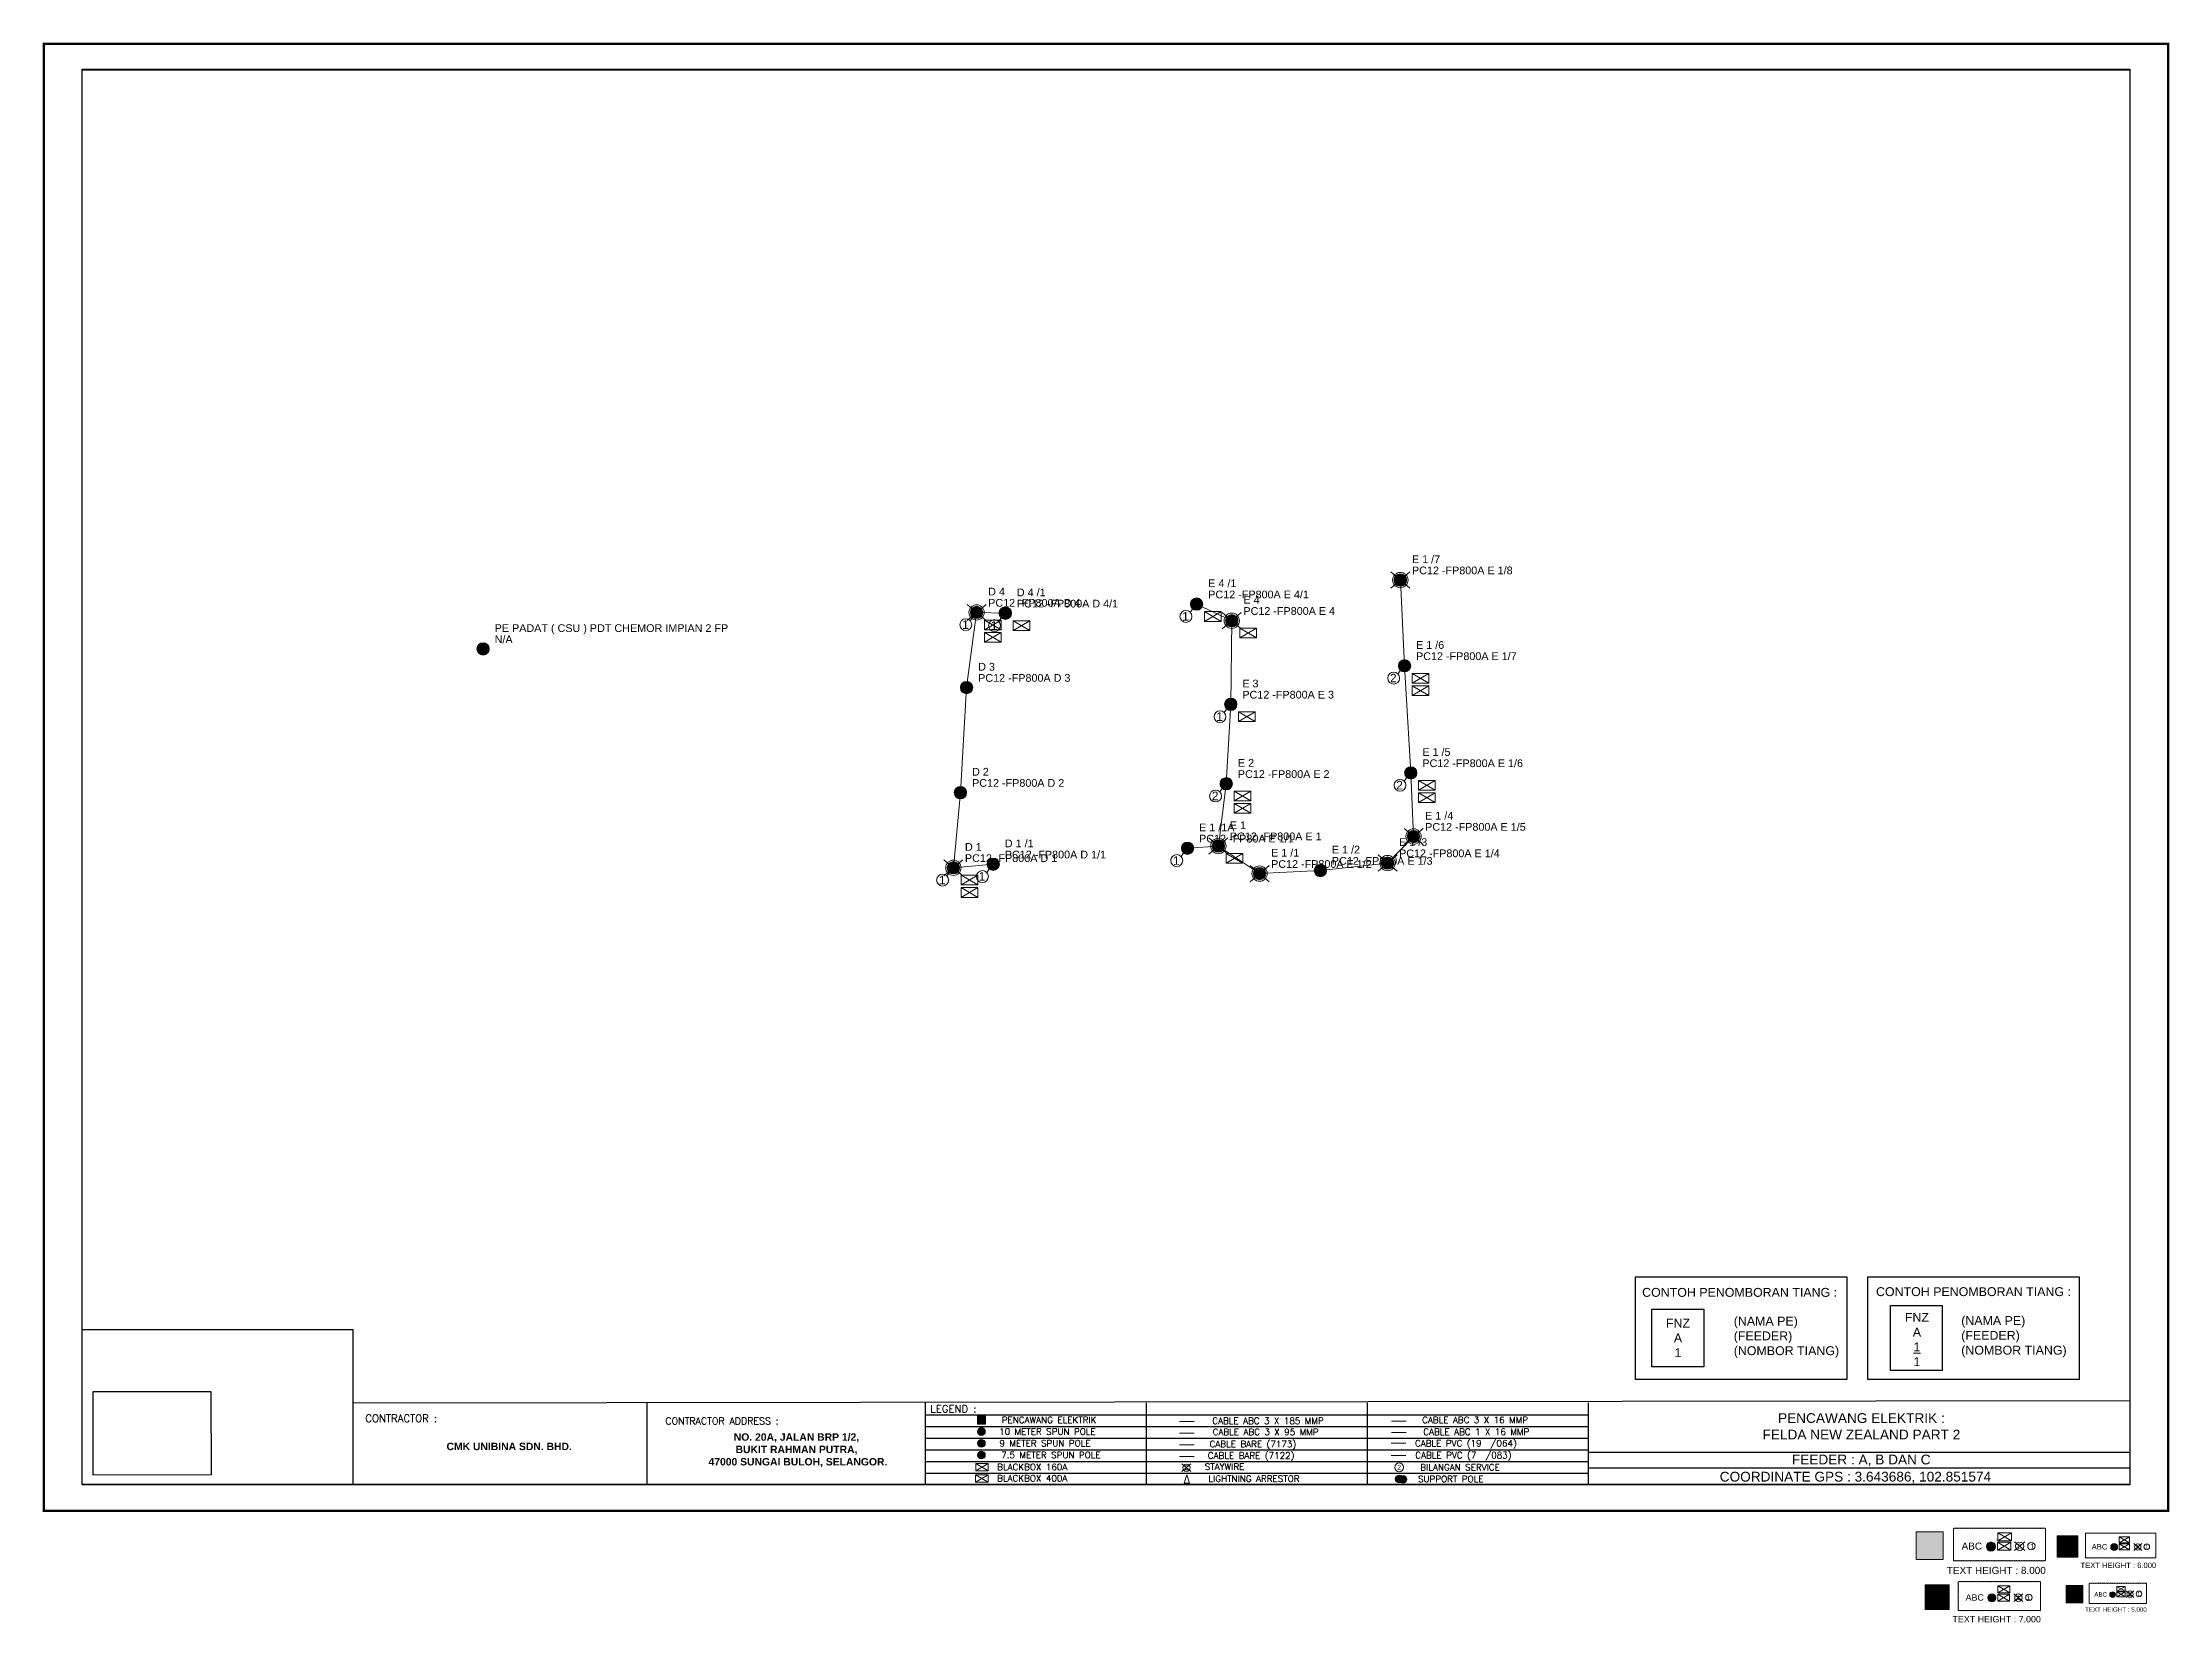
# Model space of a CAD drawing. Header units: inches. Extents: x -2907330 to 774627, y -12404360 to 10502691.
# Drawn here: x 10425 to 12821, y 2088 to 3867 of the extents above; entities that cross this region are included whole.
import ezdxf
from ezdxf.enums import TextEntityAlignment as Align

# ---------------------------------------------------------------- set-up
doc = ezdxf.new("R2010")
doc.units = ezdxf.units.IN
doc.header["$MEASUREMENT"] = 0
for name, color, linetype, lineweight in [('BARE 7122', 94, 'Continuous', 0), ('BBOX 160A', 30, 'Continuous', 0), ('CABLE 185', 1, 'Continuous', 0), ('CABLE SERVICE', 7, 'Continuous', 0), ('JUMLAH SERVIS', 7, 'Continuous', 0), ('LIGHTNING ARRESTOR', 2, 'Continuous', 0), ('POLE NUMBER', 7, 'Continuous', 0), ('PVC 7083', 2, 'Continuous', 0), ('PVC 9064', 4, 'Continuous', 0), ('STAYWIRE', 7, 'Continuous', 0), ('TIANG LAMA', 112, 'Continuous', 0), ('UMBANG', 7, 'Continuous', 0)]:
    doc.layers.add(name, color=color, linetype=linetype, lineweight=lineweight)
doc.styles.add('Arial_Black', font='ariblk.ttf', dxfattribs={"height": 1})
doc.styles.add('Simplex.shk', font='simplex.shx', dxfattribs={"height": 1.75})
doc.styles.get("Standard").update_dxf_attribs({"font": 'arial.ttf', "height": 2})
doc.styles.add('style1', font='arial.ttf', dxfattribs={"height": 2})
picture_1 = doc.add_image_def('image1.png', size_in_pixel=(267, 189))

msp = doc.modelspace()

# ---------------------------------------------------------------- texts
at = {"style": 'Simplex.shk'}
for s, height, p in [('LEGEND :', 8.35, (11451.1, 2328.2)), ('CONTRACTOR :', 8.347, (10829, 2317.6)), ('CONTRACTOR ADDRESS :', 7.791, (11190.4, 2314.6))]:
    msp.add_text(s, height=height, dxfattribs=at).set_placement(p, align=Align.MIDDLE_CENTER)
at = {"lineweight": 0, "style": 'Simplex.shk'}
for s, height, p in [('10 METER SPUN POLE', 7.234, (11557, 2302.7)), ('PENCAWANG ELEKTRIK ', 7.234, (11561.4, 2315.8)), ('CABLE ABC 3 X 185 MMP ', 7.234, (11808, 2314.8)), ('CABLE ABC 3 X 95 MMP ', 7.234, (11805.3, 2302.3)), ('CABLE ABC 3 X 16 MMP', 7.234, (12038.8, 2315.8)), ('CABLE ABC 1 X 16 MMP ', 7.234, (12042.6, 2302.4)), ('9 METER SPUN POLE', 7.234, (11554.3, 2289.5)), ('7.5 METER SPUN POLE ', 7.234, (11563.5, 2276.3)), ('CABLE BARE (7122)', 7.234, (11786.5, 2275.7)), ('CABLE BARE (7173) ', 7.234, (11791, 2288.6)), ('CABLE PVC (19  /064)', 7.234, (12028.5, 2289.5)), ('CABLE PVC (7  /083)', 7.234, (12025.7, 2276.1)), ('BLACKBOX 160A', 7.234, (11539.9, 2262.8)), ('BLACKBOX 400A', 7.234, (11539.9, 2250.1)), ('STAYWIRE', 7.23, (11756.6, 2263.1)), ('LIGHTNING ARRESTOR', 7.234, (11789.7, 2249.6)), ('SUPPORT POLE', 7.234, (12011.4, 2249.3)), ('BILANGAN SERVICE', 7.234, (12021.9, 2262.5))]:
    msp.add_text(s, height=height, dxfattribs=at).set_placement(p, align=Align.MIDDLE_CENTER)
at = {"color": 7, "linetype": 'Continuous', "lineweight": 0}
for s, p in [('FELDA NEW ZEALAND PART 2', (12474, 2299.3)), ('PENCAWANG ELEKTRIK :', (12474, 2317.9)), ('FEEDER : A, B DAN C', (12473.8, 2271.2)), ('COORDINATE GPS : 3.643686, 102.851574', (12467.3, 2251.9))]:
    msp.add_text(s, height=11, dxfattribs=at).set_placement(p, align=Align.MIDDLE_CENTER)
at = {"lineweight": 0, "char_height": 10}
for s, width, insert, attachment_point in [('CONTOH PENOMBORAN TIANG :', 296.615, (12227, 2464.5), 1), ('CONTOH PENOMBORAN TIANG :', 296.615, (12490.5, 2465.3), 1), ('\\pxt11;FNZ \\P\\ptz;A\\P1', 219.825, (12267.4, 2408.2), 5), ('\\P(NAMA PE)\\P(FEEDER)\\P(NOMBOR TIANG)', 219.825, (12330.2, 2417.3), 4), ('FNZ \\PA\\P{\\L1\\P}1', 219.825, (12536.6, 2406.4), 5), ('\\P(NAMA PE)\\P(FEEDER)\\P(NOMBOR TIANG)', 219.825, (12586.5, 2417.9), 4)]:
    msp.add_mtext_dynamic_manual_height_columns(s, width=width, gutter_width=5.26, heights=[0], dxfattribs=dict(at, insert=insert, attachment_point=attachment_point))
at = {"char_height": 8.347, "attachment_point": 1, "style": 'Arial_Black'}
for s, width, insert in [('\\pxqc;{\\fArial|b1|i0|c0|p34;NO. 20A, JALAN BRP 1/2,\\PBUKIT RAHMAN PUTRA,\\P 47000 SUNGAI BULOH, SELANGOR.}', 247.027, (11150.8, 2300.7)), ('\\pxqc,t22;{\\fArial|b1|i0|c0|p34;CMK UNIBINA SDN. BHD.}', 209.739, (10845.8, 2290.1))]:
    msp.add_mtext_dynamic_manual_height_columns(s, width=width, gutter_width=13.9, heights=[0], dxfattribs=dict(at, insert=insert))
at = {"layer": 'CABLE SERVICE', "style": 'style1'}
for s, height, p in [('2', 5.72, (12649.9, 2170.7)), ('1', 5.91, (12664.4, 2170.6)), ('1', 4.37, (12783.6, 2170.6)), ('1', 4.37, (12793.5, 2170.6)), ('1', 5.1, (12648.7, 2113.1)), ('1', 5.1, (12660.3, 2113.1)), ('1', 4.37, (12774.8, 2117.5)), ('1', 4.37, (12784.7, 2117.5))]:
    msp.add_text(s, height=height, dxfattribs=at).set_placement(p)
at = {"layer": 'CABLE SERVICE', "lineweight": 5, "attachment_point": 1, "style": 'style1'}
for s, width, gutter_width, insert, char_height in [('ABC', 31.025, 14, (12586.9, 2177.7), 8.03), ('ABC', 23.725, 10.7, (12733.5, 2176), 6.14), ('\\pxqc;TEXT HEIGHT : 8.000', 130.241, 14, (12560.9, 2150.3), 8.027), ('\\pxqc;TEXT HEIGHT : 6.000', 99.598, 10.7, (12713.7, 2155.1), 6.138), ('ABC', 27.694, 12.5, (12591.4, 2119.4), 7.16), ('ABC', 19.326, 8.75, (12736.4, 2121.8), 5), ('\\pxqc;TEXT HEIGHT : 7.000', 116.257, 12.5, (12568.3, 2094.9), 7.165), ('\\pxqc;TEXT HEIGHT : 5.000', 81.131, 8.75, (12720.2, 2104.7), 5)]:
    msp.add_mtext_dynamic_manual_height_columns(s, width=width, gutter_width=gutter_width, heights=[0], dxfattribs=dict(at, insert=insert, char_height=char_height))
at = {"layer": 'POLE NUMBER', "style": 'style1'}
for s, height, p in [('E 1 /7', 8.69, (11967.7, 3281)), ('E 4 /1', 8.69, (11738.2, 3253.9)), ('D 4', 8.69, (11490.3, 3244.5)), ('D 4 /1', 8.69, (11522.6, 3243.6)), ('E 4', 8.69, (11777.8, 3235.3)), ('PE PADAT ( CSU ) PDT CHEMOR IMPIAN 2 FP', 8.692, (10934.3, 3203.4)), ('E 1 /6', 8.69, (11972.3, 3184.4)), ('D 3', 8.69, (11479, 3159.9)), ('E 3', 8.69, (11776.6, 3141)), ('E 1 /5', 8.69, (11979.4, 3063.8)), ('D 2', 8.69, (11472.1, 3041.6)), ('E 2', 8.69, (11771.6, 3051.6)), ('E 1 /4', 8.69, (11982.5, 2992.1)), ('E 1 /1A', 8.69, (11727.9, 2978.9)), ('E 1', 8.69, (11762.6, 2981.4)), ('E 1 /3', 8.69, (11953.2, 2962.3)), ('D 1', 8.69, (11464.1, 2956.9)), ('D 1 /1', 8.69, (11509, 2960.9)), ('E 1 /1', 8.69, (11809, 2950.3)), ('E 1 /2', 8.69, (11877.5, 2953.9)), ('2', 5.37, (11711.6, 2259.5)), ('2', 5.37, (11951.2, 2259.8))]:
    msp.add_text(s, height=height, dxfattribs=at).set_placement(p)
at = {"layer": 'TIANG LAMA', "style": 'style1'}
for s, height, p in [('PC12 -FP800A E 1/8', 8.692, (11967.7, 3268.4)), ('PC12 -FP800A D 4', 8.692, (11490.3, 3231.9)), ('PC12 -FP800A D 4/1', 8.692, (11522.6, 3231)), ('PC12 -FP800A E 4/1', 8.692, (11738.2, 3241.3)), ('PC12 -FP800A E 4', 8.692, (11777.8, 3222.7)), ('N/A', 8.69, (10934.3, 3190.8)), ('PC12 -FP800A E 1/7', 8.692, (11972.3, 3171.8)), ('PC12 -FP800A D 3', 8.692, (11479, 3147.3)), ('PC12 -FP800A E 3', 8.692, (11776.6, 3128.4)), ('PC12 -FP800A E 2', 8.692, (11771.6, 3039)), ('PC12 -FP800A E 1/6', 8.692, (11979.4, 3051.2)), ('PC12 -FP800A D 2', 8.692, (11472.1, 3029)), ('PC12 -FP80A E 1/1', 8.692, (11727.9, 2966.3)), ('PC12 -FP800A E 1', 8.692, (11762.6, 2968.8)), ('PC12 -FP800A E 1/5', 8.692, (11982.5, 2979.5)), ('PC12 -FP800A D 1', 8.692, (11464.1, 2944.3)), ('PC12 -FP800A D 1/1', 8.692, (11509, 2948.3)), ('PC12 -FP800A E 1/3', 8.692, (11877.5, 2941.2)), ('PC12 -FP800A E 1/4', 8.692, (11953.2, 2949.7)), ('PC12 -FP800A E 1/2', 8.692, (11809, 2937.7))]:
    msp.add_text(s, height=height, dxfattribs=at).set_placement(p)

# ---------------------------------------------------------------- blocks, each defined once
blk = doc.blocks.new('TIANG_BIRU')
at = {"lineweight": 0}
h = blk.add_hatch(color=5, dxfattribs=at)
h.dxf.hatch_style = 1
h.paths.add_polyline_path([(-1.6, 0, 1), (1.6, 0, 1)])
blk.add_circle((0, 0), 1.6, dxfattribs=at)
blk = doc.blocks.new('S1')
at = {"layer": 'JUMLAH SERVIS'}
blk.add_lwpolyline([(1.11, 1.06), (2.41, 2.92)], dxfattribs=at)
at = {"layer": 'JUMLAH SERVIS', "lineweight": 0}
blk.add_circle((0, 0), 1.54, dxfattribs=at)
at = {"layer": 'JUMLAH SERVIS', "style": 'style1'}
blk.add_text('1', height=2.23, dxfattribs=at).set_placement((-0.97, -1.09))
blk = doc.blocks.new('U1')
at = {"layer": 'UMBANG', "lineweight": 0}
for p, q in [((-2.46, 2.09), (2.46, -2.09)), ((2.46, 2.09), (-2.46, -2.09))]:
    blk.add_line(p, q, dxfattribs=at)
blk.add_circle((0, 0), 1.99, dxfattribs=at)
at = {"layer": 'UMBANG', "style": 'style1'}
blk.add_text('1', height=2.43, dxfattribs=at).set_placement((-1.04, -1.18))
blk = doc.blocks.new('BK')
at = {"color": 30, "lineweight": 0}
blk.add_lwpolyline([(2.16, 1.26), (-2.16, 1.26), (-2.16, -1.26), (2.16, -1.26)], close=True, dxfattribs=at)
blk.add_lwpolyline([(-2.16, -1.26), (2.16, 1.26), (2.16, -1.26), (-2.16, 1.26)], dxfattribs=at)
blk = doc.blocks.new('S2')
at = {"layer": 'JUMLAH SERVIS'}
blk.add_lwpolyline([(1.11, 1.06), (2.41, 2.92)], dxfattribs=at)
at = {"layer": 'JUMLAH SERVIS', "lineweight": 0}
blk.add_circle((0, 0), 1.54, dxfattribs=at)
at = {"layer": 'JUMLAH SERVIS', "style": 'style1'}
blk.add_text('2', height=2.23, dxfattribs=at).set_placement((-0.97, -1.09))
blk = doc.blocks.new('U2')
at = {"layer": 'UMBANG', "lineweight": 0}
for p, q in [((-2.46, 2.09), (2.46, -2.09)), ((2.46, 2.09), (-2.46, -2.09))]:
    blk.add_line(p, q, dxfattribs=at)
blk.add_circle((0, 0), 1.99, dxfattribs=at)
at = {"layer": 'UMBANG', "style": 'style1'}
blk.add_text('2', height=2.43, dxfattribs=at).set_placement((-1.04, -1.18))

# ---------------------------------------------------------------- hatches: boundary and pattern name
at = {"lineweight": 0}
h = msp.add_hatch(color=3, dxfattribs=at)
h.dxf.hatch_style = 1
h.paths.add_polyline_path([(11487.3, 2320.3), (11478.2, 2320.3), (11478.2, 2311), (11487.3, 2311)])
h = msp.add_hatch(color=6, dxfattribs=at)
h.dxf.hatch_style = 1
h.paths.add_polyline_path([(11487.1, 2302.7, 1), (11478.4, 2302.7, 1)])
h = msp.add_hatch(color=5, dxfattribs=at)
h.dxf.hatch_style = 1
h.paths.add_polyline_path([(11478.4, 2289.5, 1), (11487.1, 2289.5, 1)])
h = msp.add_hatch(color=1, dxfattribs=at)
h.dxf.hatch_style = 1
h.paths.add_polyline_path([(11478.4, 2276.3, 1), (11487.1, 2276.3, 1)])
h = msp.add_hatch(color=9, dxfattribs=at)
h.dxf.hatch_style = 1
h.paths.add_polyline_path([(11949, 2249.2, 1), (11957.7, 2249.2, 1)])
h = msp.add_hatch(color=5, dxfattribs=at)
h.dxf.hatch_style = 1
h.paths.add_polyline_path([(11953.3, 2248.9, 1), (11962, 2248.9, 1)])
h = msp.add_hatch(color=3, dxfattribs=at)
h.dxf.hatch_style = 1
h.paths.add_polyline_path([(12566.3, 2189.7), (12535.8, 2189.7), (12535.8, 2158.4), (12566.3, 2158.4)])
h = msp.add_hatch(color=3, dxfattribs=at)
h.dxf.hatch_style = 1
h.paths.add_polyline_path([(12717.8, 2185.2), (12694.4, 2185.2), (12694.4, 2161.2), (12717.8, 2161.2)])
h = msp.add_hatch(color=5, dxfattribs=at)
h.dxf.hatch_style = 1
h.paths.add_polyline_path([(12614.8, 2173.2, 1), (12625, 2173.2, 1)])
h = msp.add_hatch(color=5, dxfattribs=at)
h.dxf.hatch_style = 1
h.paths.add_polyline_path([(12754.9, 2172.6, 1), (12762.7, 2172.6, 1)])
h = msp.add_hatch(color=3, dxfattribs=at)
h.dxf.hatch_style = 1
h.paths.add_polyline_path([(12573, 2130.1), (12545.8, 2130.1), (12545.8, 2102.1), (12573, 2102.1)])
h = msp.add_hatch(color=5, dxfattribs=at)
h.dxf.hatch_style = 1
h.paths.add_polyline_path([(12616.3, 2115.4, 1), (12625.5, 2115.4, 1)])
h = msp.add_hatch(color=3, dxfattribs=at)
h.dxf.hatch_style = 1
h.paths.add_polyline_path([(12723.6, 2129.3), (12704.6, 2129.3), (12704.6, 2109.7), (12723.6, 2109.7)])
h = msp.add_hatch(color=5, dxfattribs=at)
h.dxf.hatch_style = 1
h.paths.add_polyline_path([(12753.8, 2119, 1), (12760.2, 2119, 1)])

# ---------------------------------------------------------------- linework, layer by layer
at = {"color": 7, "linetype": 'Continuous'}
for p, q in [((10774.4, 2334.9), (12776.6, 2337.8)), ((12166.3, 2279.6), (12776.4, 2279.6)), ((12166.3, 2261.9), (12776.4, 2261.9))]:
    msp.add_line(p, q, dxfattribs=at)
at = {"linetype": 'Continuous'}
for p, q in [((11105.7, 2334.9), (11105.7, 2242.6)), ((11419.1, 2334.9), (11419.1, 2242.6)), ((11668.2, 2334.9), (11668.2, 2242.6)), ((11917.2, 2334.9), (11917.2, 2242.6)), ((12166.3, 2334.9), (12166.3, 2242.6)), ((11419.1, 2321.7), (11668.2, 2321.7)), ((11419.1, 2308.5), (11668.2, 2308.5)), ((11668.2, 2321.7), (11917.2, 2321.7)), ((11668.2, 2308.5), (11917.2, 2308.5)), ((11917.2, 2321.7), (12166.3, 2321.7)), ((11917.2, 2308.5), (11917.2, 2242.6)), ((11917.2, 2308.5), (12166.3, 2308.5)), ((11419.1, 2295.3), (11668.2, 2295.3)), ((11419.1, 2282.1), (11668.2, 2282.1)), ((11668.2, 2295.3), (11917.2, 2295.3)), ((11668.2, 2282.1), (11917.2, 2282.1)), ((11917.2, 2295.3), (12166.3, 2295.3)), ((11917.2, 2282.1), (12166.3, 2282.1)), ((11419.1, 2268.9), (11668.2, 2268.9)), ((11419.1, 2255.8), (11668.2, 2255.8)), ((11668.2, 2268.9), (11917.2, 2268.9)), ((11668.2, 2255.8), (11917.2, 2255.8)), ((11917.2, 2268.9), (12166.3, 2268.9)), ((11917.2, 2255.8), (12166.3, 2255.8))]:
    msp.add_line(p, q, dxfattribs=at)
at = {"linetype": 'Continuous', "const_width": 2.7}
msp.add_lwpolyline([(12819.7, 3866), (10426.3, 3866), (10426.3, 2213.3), (12819.7, 2213.3)], close=True, dxfattribs=at)
for points in [[(10469.6, 3836.7), (12776.4, 3836.7), (12776.4, 2242.6), (10469.6, 2242.6)], [(10469.7, 3837.3), (12776.6, 3837.3), (12776.6, 2243.1), (10469.7, 2243.1)], [(12219.6, 2476.9), (12457.7, 2476.9), (12457.7, 2361.5), (12219.6, 2361.5)], [(12481.1, 2476.9), (12719.2, 2476.9), (12719.2, 2361.5), (12481.1, 2361.5)], [(12565.1, 2371.4), (12506.7, 2371.4), (12506.7, 2444.7), (12565.1, 2444.7)], [(12296.5, 2375.6), (12238, 2375.6), (12238, 2440.4), (12296.5, 2440.4)], [(10774.4, 2242.6), (10469.6, 2242.6), (10469.6, 2417.5), (10774.4, 2417.5)]]:
    msp.add_lwpolyline(points, close=True)
at = {"color": 5, "lineweight": 0}
for points in [[(11478.2, 2311), (11487.3, 2311), (11487.3, 2320.3), (11478.2, 2320.3)], [(12535.8, 2158.4), (12566.3, 2158.4), (12566.3, 2189.7), (12535.8, 2189.7)], [(12694.4, 2161.2), (12717.8, 2161.2), (12717.8, 2185.2), (12694.4, 2185.2)], [(12545.8, 2102.1), (12573, 2102.1), (12573, 2130.1), (12545.8, 2130.1)], [(12704.6, 2109.7), (12723.6, 2109.7), (12723.6, 2129.3), (12704.6, 2129.3)]]:
    msp.add_lwpolyline(points, close=True, dxfattribs=at)
at = {"color": 1, "lineweight": 0}
for points in [[(11722.5, 2314.2), (11705.8, 2314.2)], [(11475.9, 2245.8), (11490.1, 2254), (11490.1, 2245.8), (11475.9, 2254)], [(12627.8, 2179.7), (12643.3, 2188.7), (12643.3, 2179.7), (12627.8, 2188.7)], [(12764.6, 2177.4), (12776.1, 2184.1), (12776.1, 2177.4), (12764.6, 2184.1)], [(12627.7, 2120.9), (12641.1, 2128.8), (12641.1, 2120.9), (12627.7, 2128.8)], [(12761.7, 2122.9), (12771.1, 2128.3), (12771.1, 2122.9), (12761.7, 2128.3)]]:
    msp.add_lwpolyline(points, dxfattribs=at)
at = {"color": 5, "lineweight": 0}
msp.add_lwpolyline([(11722.5, 2301), (11705.8, 2301)], dxfattribs=at)
at = {"color": 30, "lineweight": 0}
for points in [[(11961.1, 2314.3), (11944.5, 2314.3)], [(11476.2, 2258.4), (11490.3, 2266.7), (11490.3, 2258.4), (11476.2, 2266.7)], [(12627.4, 2169.2), (12642.4, 2178), (12642.4, 2169.2), (12627.4, 2178)], [(12764.6, 2169.5), (12776, 2176.2), (12776, 2169.5), (12764.6, 2176.2)], [(12627.6, 2111.8), (12641, 2119.6), (12641, 2111.8), (12627.6, 2119.6)], [(12761.7, 2116.5), (12771, 2122), (12771, 2116.5), (12761.7, 2122)]]:
    msp.add_lwpolyline(points, dxfattribs=at)
at = {"lineweight": 0}
msp.add_lwpolyline([(11961.1, 2301.6), (11944.5, 2301.6)], dxfattribs=at)
at = {"color": 6, "lineweight": 0}
msp.add_lwpolyline([(11722.5, 2287.8), (11705.8, 2287.8)], dxfattribs=at)
at = {"color": 1, "lineweight": 0}
for points in [[(11490.1, 2254), (11475.9, 2254), (11475.9, 2245.8), (11490.1, 2245.8)], [(12643.3, 2188.7), (12627.8, 2188.7), (12627.8, 2179.7), (12643.3, 2179.7)], [(12776.1, 2184.1), (12764.6, 2184.1), (12764.6, 2177.4), (12776.1, 2177.4)], [(12641.1, 2128.8), (12627.7, 2128.8), (12627.7, 2120.9), (12641.1, 2120.9)], [(12771.1, 2128.3), (12761.7, 2128.3), (12761.7, 2122.9), (12771.1, 2122.9)]]:
    msp.add_lwpolyline(points, close=True, dxfattribs=at)
at = {"color": 30, "lineweight": 0}
for points in [[(11490.3, 2266.7), (11476.2, 2266.7), (11476.2, 2258.4), (11490.3, 2258.4)], [(12642.4, 2178), (12627.4, 2178), (12627.4, 2169.2), (12642.4, 2169.2)], [(12776, 2176.2), (12764.6, 2176.2), (12764.6, 2169.5), (12776, 2169.5)], [(12641, 2119.6), (12627.6, 2119.6), (12627.6, 2111.8), (12641, 2111.8)], [(12771, 2122), (12761.7, 2122), (12761.7, 2116.5), (12771, 2116.5)]]:
    msp.add_lwpolyline(points, close=True, dxfattribs=at)
at = {"lineweight": 5}
for points in [[(12577.8, 2157.3, 0.520567), (12578.5, 2157.3, 0.520567), (12579.2, 2157.3, 0.520567), (12579.9, 2157.3, 0.520567), (12580.6, 2157.3, 0.520567), (12581.3, 2157.3, 0.520567), (12582, 2157.3, 0.520567), (12582.7, 2157.3, 0.520567), (12583.4, 2157.3, 0.520567), (12584.1, 2157.3, 0.520567), (12584.8, 2157.3, 0.520567), (12585.5, 2157.3, 0.520567), (12586.2, 2157.3, 0.520567), (12586.9, 2157.3, 0.520567), (12587.6, 2157.3, 0.520567), (12588.3, 2157.3, 0.520567), (12589, 2157.3, 0.520567), (12589.7, 2157.3, 0.520567), (12590.4, 2157.3, 0.520567), (12591.1, 2157.3, 0.520567), (12591.8, 2157.3, 0.520567), (12592.5, 2157.3, 0.520567), (12593.3, 2157.3, 0.520567), (12594, 2157.3, 0.520567), (12594.7, 2157.3, 0.520567), (12595.4, 2157.3, 0.520567), (12596.1, 2157.3, 0.520567), (12596.8, 2157.3, 0.520567), (12597.5, 2157.3, 0.520567), (12598.2, 2157.3, 0.520567), (12598.9, 2157.3, 0.520567), (12599.6, 2157.3, 0.520567), (12600.3, 2157.3, 0.520567), (12601, 2157.3, 0.520567), (12601.7, 2157.3, 0.520567), (12602.4, 2157.3, 0.520567), (12603.1, 2157.3, 0.520567), (12603.8, 2157.3, 0.520567), (12604.5, 2157.3, 0.520567), (12605.2, 2157.3, 0.520567), (12605.9, 2157.3, 0.520567), (12606.6, 2157.3, 0.520567), (12607.3, 2157.3, 0.520567), (12608, 2157.3, 0.520567), (12608.7, 2157.3, 0.520567), (12609.4, 2157.3, 0.520567), (12610.1, 2157.3, 0.520567), (12610.8, 2157.3, 0.520567), (12611.5, 2157.3, 0.520567), (12612.2, 2157.3, 0.520567), (12612.9, 2157.3, 0.520567), (12613.6, 2157.3, 0.520567), (12614.3, 2157.3, 0.520567), (12615, 2157.3, 0.520567), (12615.7, 2157.3, 0.520567), (12616.4, 2157.3, 0.520567), (12617.1, 2157.3, 0.520567), (12617.8, 2157.3, 0.520567), (12618.5, 2157.3, 0.520567), (12619.2, 2157.3, 0.520567), (12619.9, 2157.3, 0.520567), (12620.6, 2157.3, 0.520567), (12621.3, 2157.3, 0.520567), (12622, 2157.3, 0.520567), (12622.7, 2157.3, 0.520567), (12623.4, 2157.3, 0.520567), (12624.1, 2157.3, 0.520567), (12624.8, 2157.3, 0.520567), (12625.5, 2157.3, 0.520567), (12626.2, 2157.3, 0.520567), (12626.9, 2157.3, 0.520567), (12627.6, 2157.3, 0.520567), (12628.4, 2157.3, 0.520567), (12629.1, 2157.3, 0.520567), (12629.8, 2157.3, 0.520567), (12630.5, 2157.3, 0.520567), (12631.2, 2157.3, 0.520567), (12631.9, 2157.3, 0.520567), (12632.6, 2157.3, 0.520567), (12633.3, 2157.3, 0.520567), (12634, 2157.3, 0.520567), (12634.7, 2157.3, 0.520567), (12635.4, 2157.3, 0.520567), (12636.1, 2157.3, 0.520567), (12636.8, 2157.3, 0.520567), (12637.5, 2157.3, 0.520567), (12638.2, 2157.3, 0.520567), (12638.9, 2157.3, 0.520567), (12639.6, 2157.3, 0.520567), (12640.3, 2157.3, 0.520567), (12641, 2157.3, 0.520567), (12641.7, 2157.3, 0.520567), (12642.4, 2157.3, 0.520567), (12643.1, 2157.3, 0.520567), (12643.8, 2157.3, 0.520567), (12644.5, 2157.3, 0.520567), (12645.2, 2157.3, 0.520567), (12645.9, 2157.3, 0.520567), (12646.6, 2157.3, 0.520567), (12647.3, 2157.3, 0.520567), (12648, 2157.3, 0.520567), (12648.7, 2157.3, 0.520567), (12649.4, 2157.3, 0.520567), (12650.1, 2157.3, 0.520567), (12650.8, 2157.3, 0.520567), (12651.5, 2157.3, 0.520567), (12652.2, 2157.3, 0.520567), (12652.9, 2157.3, 0.520567), (12653.6, 2157.3, 0.520567), (12654.3, 2157.3, 0.520567), (12655, 2157.3, 0.520567), (12655.7, 2157.3, 0.520567), (12656.4, 2157.3, 0.520567), (12657.1, 2157.3, 0.520567), (12657.8, 2157.3, 0.520567), (12658.5, 2157.3, 0.520567), (12659.2, 2157.3, 0.520567), (12659.9, 2157.3, 0.520567), (12660.6, 2157.3, 0.520567), (12661.3, 2157.3, 0.520567), (12662, 2157.3, 0.520567), (12662.7, 2157.3, 0.520567), (12663.5, 2157.3, 0.520567), (12664.2, 2157.3, 0.520567), (12664.9, 2157.3, 0.520567), (12665.6, 2157.3, 0.520567), (12666.3, 2157.3, 0.520567), (12667, 2157.3, 0.520567), (12667.7, 2157.3, 0.520567), (12668.4, 2157.3, 0.520567), (12669.1, 2157.3, 0.520567), (12669.8, 2157.3, 0.520567), (12670.5, 2157.3, 0.520567), (12671.2, 2157.3, 0.520567), (12671.9, 2157.3, 0.520567), (12672.6, 2157.3, 0.520567), (12673.3, 2157.3, 0.520567), (12674, 2157.3, 0.520567), (12674.7, 2157.3, 0.520567), (12675.4, 2157.3, 0.520567), (12676.1, 2157.3, 0.520567), (12676.8, 2157.3, 0.520567), (12677.5, 2157.3, 0.520567), (12678.2, 2157.3, 0.520567), (12678.9, 2157.3, 0.520567), (12679.6, 2157.3, 0.520567), (12680.3, 2157.3, 0.520567), (12681, 2157.3, 0.520567), (12681.3, 2157.7, 0.520567), (12681.3, 2158.4, 0.520567), (12681.3, 2159.1, 0.520567), (12681.3, 2159.8, 0.520567), (12681.3, 2160.5, 0.520567), (12681.3, 2161.2, 0.520567), (12681.3, 2161.9, 0.520567), (12681.3, 2162.7, 0.520567), (12681.3, 2163.4, 0.520567), (12681.3, 2164.1, 0.520567), (12681.3, 2164.8, 0.520567), (12681.3, 2165.5, 0.520567), (12681.3, 2166.2, 0.520567), (12681.3, 2166.9, 0.520567), (12681.3, 2167.6, 0.520567), (12681.3, 2168.3, 0.520567), (12681.3, 2169, 0.520567), (12681.3, 2169.7, 0.520567), (12681.3, 2170.4, 0.520567), (12681.3, 2171.1, 0.520567), (12681.3, 2171.8, 0.520567), (12681.3, 2172.5, 0.520567), (12681.3, 2173.2, 0.520567), (12681.3, 2173.9, 0.520567), (12681.3, 2174.6, 0.520567), (12681.3, 2175.3, 0.520567), (12681.3, 2176, 0.520567), (12681.3, 2176.7, 0.520567), (12681.3, 2177.4, 0.520567), (12681.3, 2178.1, 0.520567), (12681.3, 2178.8, 0.520567), (12681.3, 2179.5, 0.520567), (12681.3, 2180.2, 0.520567), (12681.3, 2180.9, 0.520567), (12681.3, 2181.6, 0.520567), (12681.3, 2182.3, 0.520567), (12681.3, 2183, 0.520567), (12681.3, 2183.7, 0.520567), (12681.3, 2184.4, 0.520567), (12681.3, 2185.1, 0.520567), (12681.3, 2185.8, 0.520567), (12681.3, 2186.5, 0.520567), (12681.3, 2187.2, 0.520567), (12681.3, 2187.9, 0.520567), (12681.3, 2188.6, 0.520567), (12681.3, 2189.3, 0.520567), (12681.3, 2190, 0.520567), (12681.3, 2190.7, 0.520567), (12681.3, 2191.4, 0.520567), (12681.3, 2192.1, 0.520567), (12681.3, 2192.8, 0.520567), (12681.3, 2193.5, 0.520567), (12680.6, 2193.6, 0.520567), (12679.9, 2193.6, 0.520567), (12679.2, 2193.6, 0.520567), (12678.5, 2193.6, 0.520567), (12677.8, 2193.6, 0.520567), (12677.1, 2193.6, 0.520567), (12676.4, 2193.6, 0.520567), (12675.7, 2193.6, 0.520567), (12675, 2193.6, 0.520567), (12674.3, 2193.6, 0.520567), (12673.6, 2193.6, 0.520567), (12672.9, 2193.6, 0.520567), (12672.2, 2193.6, 0.520567), (12671.5, 2193.6, 0.520567), (12670.7, 2193.6, 0.520567), (12670, 2193.6, 0.520567), (12669.3, 2193.6, 0.520567), (12668.6, 2193.6, 0.520567), (12667.9, 2193.6, 0.520567), (12667.2, 2193.6, 0.520567), (12666.5, 2193.6, 0.520567), (12665.8, 2193.6, 0.520567), (12665.1, 2193.6, 0.520567), (12664.4, 2193.6, 0.520567), (12663.7, 2193.6, 0.520567), (12663, 2193.6, 0.520567), (12662.3, 2193.6, 0.520567), (12661.6, 2193.6, 0.520567), (12660.9, 2193.6, 0.520567), (12660.2, 2193.6, 0.520567), (12659.5, 2193.6, 0.520567), (12658.8, 2193.6, 0.520567), (12658.1, 2193.6, 0.520567), (12657.4, 2193.6, 0.520567), (12656.7, 2193.6, 0.520567), (12656, 2193.6, 0.520567), (12655.3, 2193.6, 0.520567), (12654.6, 2193.6, 0.520567), (12653.9, 2193.6, 0.520567), (12653.2, 2193.6, 0.520567), (12652.5, 2193.6, 0.520567), (12651.8, 2193.6, 0.520567), (12651.1, 2193.6, 0.520567), (12650.4, 2193.6, 0.520567), (12649.7, 2193.6, 0.520567), (12649, 2193.6, 0.520567), (12648.3, 2193.6, 0.520567), (12647.6, 2193.6, 0.520567), (12646.9, 2193.6, 0.520567), (12646.2, 2193.6, 0.520567), (12645.5, 2193.6, 0.520567), (12644.8, 2193.6, 0.520567), (12644.1, 2193.6, 0.520567), (12643.4, 2193.6, 0.520567), (12642.7, 2193.6, 0.520567), (12642, 2193.6, 0.520567), (12641.3, 2193.6, 0.520567), (12640.6, 2193.6, 0.520567), (12639.9, 2193.6, 0.520567), (12639.2, 2193.6, 0.520567), (12638.5, 2193.6, 0.520567), (12637.8, 2193.6, 0.520567), (12637.1, 2193.6, 0.520567), (12636.4, 2193.6, 0.520567), (12635.6, 2193.6, 0.520567), (12634.9, 2193.6, 0.520567), (12634.2, 2193.6, 0.520567), (12633.5, 2193.6, 0.520567), (12632.8, 2193.6, 0.520567), (12632.1, 2193.6, 0.520567), (12631.4, 2193.6, 0.520567), (12630.7, 2193.6, 0.520567), (12630, 2193.6, 0.520567), (12629.3, 2193.6, 0.520567), (12628.6, 2193.6, 0.520567), (12627.9, 2193.6, 0.520567), (12627.2, 2193.6, 0.520567), (12626.5, 2193.6, 0.520567), (12625.8, 2193.6, 0.520567), (12625.1, 2193.6, 0.520567), (12624.4, 2193.6, 0.520567), (12623.7, 2193.6, 0.520567), (12623, 2193.6, 0.520567), (12622.3, 2193.6, 0.520567), (12621.6, 2193.6, 0.520567), (12620.9, 2193.6, 0.520567), (12620.2, 2193.6, 0.520567), (12619.5, 2193.6, 0.520567), (12618.8, 2193.6, 0.520567), (12618.1, 2193.6, 0.520567), (12617.4, 2193.6, 0.520567), (12616.7, 2193.6, 0.520567), (12616, 2193.6, 0.520567), (12615.3, 2193.6, 0.520567), (12614.6, 2193.6, 0.520567), (12613.9, 2193.6, 0.520567), (12613.2, 2193.6, 0.520567), (12612.5, 2193.6, 0.520567), (12611.8, 2193.6, 0.520567), (12611.1, 2193.6, 0.520567), (12610.4, 2193.6, 0.520567), (12609.7, 2193.6, 0.520567), (12609, 2193.6, 0.520567), (12608.3, 2193.6, 0.520567), (12607.6, 2193.6, 0.520567), (12606.9, 2193.6, 0.520567), (12606.2, 2193.6, 0.520567), (12605.5, 2193.6, 0.520567), (12604.8, 2193.6, 0.520567), (12604.1, 2193.6, 0.520567), (12603.4, 2193.6, 0.520567), (12602.7, 2193.6, 0.520567), (12602, 2193.6, 0.520567), (12601.3, 2193.6, 0.520567), (12600.5, 2193.6, 0.520567), (12599.8, 2193.6, 0.520567), (12599.1, 2193.6, 0.520567), (12598.4, 2193.6, 0.520567), (12597.7, 2193.6, 0.520567), (12597, 2193.6, 0.520567), (12596.3, 2193.6, 0.520567), (12595.6, 2193.6, 0.520567), (12594.9, 2193.6, 0.520567), (12594.2, 2193.6, 0.520567), (12593.5, 2193.6, 0.520567), (12592.8, 2193.6, 0.520567), (12592.1, 2193.6, 0.520567), (12591.4, 2193.6, 0.520567), (12590.7, 2193.6, 0.520567), (12590, 2193.6, 0.520567), (12589.3, 2193.6, 0.520567), (12588.6, 2193.6, 0.520567), (12587.9, 2193.6, 0.520567), (12587.2, 2193.6, 0.520567), (12586.5, 2193.6, 0.520567), (12585.8, 2193.6, 0.520567), (12585.1, 2193.6, 0.520567), (12584.4, 2193.6, 0.520567), (12583.7, 2193.6, 0.520567), (12583, 2193.6, 0.520567), (12582.3, 2193.6, 0.520567), (12581.6, 2193.6, 0.520567), (12580.9, 2193.6, 0.520567), (12580.2, 2193.6, 0.520567), (12579.5, 2193.6, 0.520567), (12578.8, 2193.6, 0.520567), (12578.1, 2193.6, 0.520567), (12577.8, 2193.1, 0.520567), (12577.8, 2192.4, 0.520567), (12577.8, 2191.7, 0.520567), (12577.8, 2191, 0.520567), (12577.8, 2190.3, 0.520567), (12577.8, 2189.6, 0.520567), (12577.8, 2188.9, 0.520567), (12577.8, 2188.2, 0.520567), (12577.8, 2187.5, 0.520567), (12577.8, 2186.8, 0.520567), (12577.8, 2186.1, 0.520567), (12577.8, 2185.4, 0.520567), (12577.8, 2184.7, 0.520567), (12577.8, 2184, 0.520567), (12577.8, 2183.3, 0.520567), (12577.8, 2182.6, 0.520567), (12577.8, 2181.9, 0.520567), (12577.8, 2181.2, 0.520567), (12577.8, 2180.5, 0.520567), (12577.8, 2179.8, 0.520567), (12577.8, 2179.1, 0.520567), (12577.8, 2178.4, 0.520567), (12577.8, 2177.7, 0.520567), (12577.8, 2177, 0.520567), (12577.8, 2176.3, 0.520567), (12577.8, 2175.6, 0.520567), (12577.8, 2174.9, 0.520567), (12577.8, 2174.2, 0.520567), (12577.8, 2173.5, 0.520567), (12577.8, 2172.8, 0.520567), (12577.8, 2172.1, 0.520567), (12577.8, 2171.4, 0.520567), (12577.8, 2170.7, 0.520567), (12577.8, 2170, 0.520567), (12577.8, 2169.3, 0.520567), (12577.8, 2168.6, 0.520567), (12577.8, 2167.9, 0.520567), (12577.8, 2167.2, 0.520567), (12577.8, 2166.5, 0.520567), (12577.8, 2165.8, 0.520567), (12577.8, 2165.1, 0.520567), (12577.8, 2164.4, 0.520567), (12577.8, 2163.7, 0.520567), (12577.8, 2163, 0.520567), (12577.8, 2162.3, 0.520567), (12577.8, 2161.6, 0.520567), (12577.8, 2160.9, 0.520567), (12577.8, 2160.1, 0.520567), (12577.8, 2159.4, 0.520567), (12577.8, 2158.7, 0.520567), (12577.8, 2158, 0.520567)], [(12726.6, 2160.4, 0.520567), (12727.1, 2160.4, 0.520567), (12727.7, 2160.4, 0.520567), (12728.2, 2160.4, 0.520567), (12728.7, 2160.4, 0.520567), (12729.3, 2160.4, 0.520567), (12729.8, 2160.4, 0.520567), (12730.4, 2160.4, 0.520567), (12730.9, 2160.4, 0.520567), (12731.4, 2160.4, 0.520567), (12732, 2160.4, 0.520567), (12732.5, 2160.4, 0.520567), (12733, 2160.4, 0.520567), (12733.6, 2160.4, 0.520567), (12734.1, 2160.4, 0.520567), (12734.6, 2160.4, 0.520567), (12735.2, 2160.4, 0.520567), (12735.7, 2160.4, 0.520567), (12736.3, 2160.4, 0.520567), (12736.8, 2160.4, 0.520567), (12737.3, 2160.4, 0.520567), (12737.9, 2160.4, 0.520567), (12738.4, 2160.4, 0.520567), (12738.9, 2160.4, 0.520567), (12739.5, 2160.4, 0.520567), (12740, 2160.4, 0.520567), (12740.6, 2160.4, 0.520567), (12741.1, 2160.4, 0.520567), (12741.6, 2160.4, 0.520567), (12742.2, 2160.4, 0.520567), (12742.7, 2160.4, 0.520567), (12743.2, 2160.4, 0.520567), (12743.8, 2160.4, 0.520567), (12744.3, 2160.4, 0.520567), (12744.8, 2160.4, 0.520567), (12745.4, 2160.4, 0.520567), (12745.9, 2160.4, 0.520567), (12746.5, 2160.4, 0.520567), (12747, 2160.4, 0.520567), (12747.5, 2160.4, 0.520567), (12748.1, 2160.4, 0.520567), (12748.6, 2160.4, 0.520567), (12749.1, 2160.4, 0.520567), (12749.7, 2160.4, 0.520567), (12750.2, 2160.4, 0.520567), (12750.8, 2160.4, 0.520567), (12751.3, 2160.4, 0.520567), (12751.8, 2160.4, 0.520567), (12752.4, 2160.4, 0.520567), (12752.9, 2160.4, 0.520567), (12753.4, 2160.4, 0.520567), (12754, 2160.4, 0.520567), (12754.5, 2160.4, 0.520567), (12755, 2160.4, 0.520567), (12755.6, 2160.4, 0.520567), (12756.1, 2160.4, 0.520567), (12756.7, 2160.4, 0.520567), (12757.2, 2160.4, 0.520567), (12757.7, 2160.4, 0.520567), (12758.3, 2160.4, 0.520567), (12758.8, 2160.4, 0.520567), (12759.3, 2160.4, 0.520567), (12759.9, 2160.4, 0.520567), (12760.4, 2160.4, 0.520567), (12761, 2160.4, 0.520567), (12761.5, 2160.4, 0.520567), (12762, 2160.4, 0.520567), (12762.6, 2160.4, 0.520567), (12763.1, 2160.4, 0.520567), (12763.6, 2160.4, 0.520567), (12764.2, 2160.4, 0.520567), (12764.7, 2160.4, 0.520567), (12765.2, 2160.4, 0.520567), (12765.8, 2160.4, 0.520567), (12766.3, 2160.4, 0.520567), (12766.9, 2160.4, 0.520567), (12767.4, 2160.4, 0.520567), (12767.9, 2160.4, 0.520567), (12768.5, 2160.4, 0.520567), (12769, 2160.4, 0.520567), (12769.5, 2160.4, 0.520567), (12770.1, 2160.4, 0.520567), (12770.6, 2160.4, 0.520567), (12771.2, 2160.4, 0.520567), (12771.7, 2160.4, 0.520567), (12772.2, 2160.4, 0.520567), (12772.8, 2160.4, 0.520567), (12773.3, 2160.4, 0.520567), (12773.8, 2160.4, 0.520567), (12774.4, 2160.4, 0.520567), (12774.9, 2160.4, 0.520567), (12775.4, 2160.4, 0.520567), (12776, 2160.4, 0.520567), (12776.5, 2160.4, 0.520567), (12777.1, 2160.4, 0.520567), (12777.6, 2160.4, 0.520567), (12778.1, 2160.4, 0.520567), (12778.7, 2160.4, 0.520567), (12779.2, 2160.4, 0.520567), (12779.7, 2160.4, 0.520567), (12780.3, 2160.4, 0.520567), (12780.8, 2160.4, 0.520567), (12781.4, 2160.4, 0.520567), (12781.9, 2160.4, 0.520567), (12782.4, 2160.4, 0.520567), (12783, 2160.4, 0.520567), (12783.5, 2160.4, 0.520567), (12784, 2160.4, 0.520567), (12784.6, 2160.4, 0.520567), (12785.1, 2160.4, 0.520567), (12785.6, 2160.4, 0.520567), (12786.2, 2160.4, 0.520567), (12786.7, 2160.4, 0.520567), (12787.3, 2160.4, 0.520567), (12787.8, 2160.4, 0.520567), (12788.3, 2160.4, 0.520567), (12788.9, 2160.4, 0.520567), (12789.4, 2160.4, 0.520567), (12789.9, 2160.4, 0.520567), (12790.5, 2160.4, 0.520567), (12791, 2160.4, 0.520567), (12791.5, 2160.4, 0.520567), (12792.1, 2160.4, 0.520567), (12792.6, 2160.4, 0.520567), (12793.2, 2160.4, 0.520567), (12793.7, 2160.4, 0.520567), (12794.2, 2160.4, 0.520567), (12794.8, 2160.4, 0.520567), (12795.3, 2160.4, 0.520567), (12795.8, 2160.4, 0.520567), (12796.4, 2160.4, 0.520567), (12796.9, 2160.4, 0.520567), (12797.5, 2160.4, 0.520567), (12798, 2160.4, 0.520567), (12798.5, 2160.4, 0.520567), (12799.1, 2160.4, 0.520567), (12799.6, 2160.4, 0.520567), (12800.1, 2160.4, 0.520567), (12800.7, 2160.4, 0.520567), (12801.2, 2160.4, 0.520567), (12801.7, 2160.4, 0.520567), (12802.3, 2160.4, 0.520567), (12802.8, 2160.4, 0.520567), (12803.4, 2160.4, 0.520567), (12803.9, 2160.4, 0.520567), (12804.4, 2160.4, 0.520567), (12805, 2160.4, 0.520567), (12805.5, 2160.4, 0.520567), (12805.7, 2160.8, 0.520567), (12805.7, 2161.3, 0.520567), (12805.7, 2161.8, 0.520567), (12805.7, 2162.4, 0.520567), (12805.7, 2162.9, 0.520567), (12805.7, 2163.5, 0.520567), (12805.7, 2164, 0.520567), (12805.7, 2164.5, 0.520567), (12805.7, 2165.1, 0.520567), (12805.7, 2165.6, 0.520567), (12805.7, 2166.1, 0.520567), (12805.7, 2166.7, 0.520567), (12805.7, 2167.2, 0.520567), (12805.7, 2167.7, 0.520567), (12805.7, 2168.3, 0.520567), (12805.7, 2168.8, 0.520567), (12805.7, 2169.4, 0.520567), (12805.7, 2169.9, 0.520567), (12805.7, 2170.4, 0.520567), (12805.7, 2171, 0.520567), (12805.7, 2171.5, 0.520567), (12805.7, 2172, 0.520567), (12805.7, 2172.6, 0.520567), (12805.7, 2173.1, 0.520567), (12805.7, 2173.7, 0.520567), (12805.7, 2174.2, 0.520567), (12805.7, 2174.7, 0.520567), (12805.7, 2175.3, 0.520567), (12805.7, 2175.8, 0.520567), (12805.7, 2176.3, 0.520567), (12805.7, 2176.9, 0.520567), (12805.7, 2177.4, 0.520567), (12805.7, 2177.9, 0.520567), (12805.7, 2178.5, 0.520567), (12805.7, 2179, 0.520567), (12805.7, 2179.6, 0.520567), (12805.7, 2180.1, 0.520567), (12805.7, 2180.6, 0.520567), (12805.7, 2181.2, 0.520567), (12805.7, 2181.7, 0.520567), (12805.7, 2182.2, 0.520567), (12805.7, 2182.8, 0.520567), (12805.7, 2183.3, 0.520567), (12805.7, 2183.9, 0.520567), (12805.7, 2184.4, 0.520567), (12805.7, 2184.9, 0.520567), (12805.7, 2185.5, 0.520567), (12805.7, 2186, 0.520567), (12805.7, 2186.5, 0.520567), (12805.7, 2187.1, 0.520567), (12805.7, 2187.6, 0.520567), (12805.7, 2188.1, 0.520567), (12805.2, 2188.2, 0.520567), (12804.6, 2188.2, 0.520567), (12804.1, 2188.2, 0.520567), (12803.6, 2188.2, 0.520567), (12803, 2188.2, 0.520567), (12802.5, 2188.2, 0.520567), (12802, 2188.2, 0.520567), (12801.4, 2188.2, 0.520567), (12800.9, 2188.2, 0.520567), (12800.4, 2188.2, 0.520567), (12799.8, 2188.2, 0.520567), (12799.3, 2188.2, 0.520567), (12798.7, 2188.2, 0.520567), (12798.2, 2188.2, 0.520567), (12797.7, 2188.2, 0.520567), (12797.1, 2188.2, 0.520567), (12796.6, 2188.2, 0.520567), (12796.1, 2188.2, 0.520567), (12795.5, 2188.2, 0.520567), (12795, 2188.2, 0.520567), (12794.4, 2188.2, 0.520567), (12793.9, 2188.2, 0.520567), (12793.4, 2188.2, 0.520567), (12792.8, 2188.2, 0.520567), (12792.3, 2188.2, 0.520567), (12791.8, 2188.2, 0.520567), (12791.2, 2188.2, 0.520567), (12790.7, 2188.2, 0.520567), (12790.2, 2188.2, 0.520567), (12789.6, 2188.2, 0.520567), (12789.1, 2188.2, 0.520567), (12788.5, 2188.2, 0.520567), (12788, 2188.2, 0.520567), (12787.5, 2188.2, 0.520567), (12786.9, 2188.2, 0.520567), (12786.4, 2188.2, 0.520567), (12785.9, 2188.2, 0.520567), (12785.3, 2188.2, 0.520567), (12784.8, 2188.2, 0.520567), (12784.2, 2188.2, 0.520567), (12783.7, 2188.2, 0.520567), (12783.2, 2188.2, 0.520567), (12782.6, 2188.2, 0.520567), (12782.1, 2188.2, 0.520567), (12781.6, 2188.2, 0.520567), (12781, 2188.2, 0.520567), (12780.5, 2188.2, 0.520567), (12780, 2188.2, 0.520567), (12779.4, 2188.2, 0.520567), (12778.9, 2188.2, 0.520567), (12778.3, 2188.2, 0.520567), (12777.8, 2188.2, 0.520567), (12777.3, 2188.2, 0.520567), (12776.7, 2188.2, 0.520567), (12776.2, 2188.2, 0.520567), (12775.7, 2188.2, 0.520567), (12775.1, 2188.2, 0.520567), (12774.6, 2188.2, 0.520567), (12774, 2188.2, 0.520567), (12773.5, 2188.2, 0.520567), (12773, 2188.2, 0.520567), (12772.4, 2188.2, 0.520567), (12771.9, 2188.2, 0.520567), (12771.4, 2188.2, 0.520567), (12770.8, 2188.2, 0.520567), (12770.3, 2188.2, 0.520567), (12769.8, 2188.2, 0.520567), (12769.2, 2188.2, 0.520567), (12768.7, 2188.2, 0.520567), (12768.1, 2188.2, 0.520567), (12767.6, 2188.2, 0.520567), (12767.1, 2188.2, 0.520567), (12766.5, 2188.2, 0.520567), (12766, 2188.2, 0.520567), (12765.5, 2188.2, 0.520567), (12764.9, 2188.2, 0.520567), (12764.4, 2188.2, 0.520567), (12763.8, 2188.2, 0.520567), (12763.3, 2188.2, 0.520567), (12762.8, 2188.2, 0.520567), (12762.2, 2188.2, 0.520567), (12761.7, 2188.2, 0.520567), (12761.2, 2188.2, 0.520567), (12760.6, 2188.2, 0.520567), (12760.1, 2188.2, 0.520567), (12759.6, 2188.2, 0.520567), (12759, 2188.2, 0.520567), (12758.5, 2188.2, 0.520567), (12757.9, 2188.2, 0.520567), (12757.4, 2188.2, 0.520567), (12756.9, 2188.2, 0.520567), (12756.3, 2188.2, 0.520567), (12755.8, 2188.2, 0.520567), (12755.3, 2188.2, 0.520567), (12754.7, 2188.2, 0.520567), (12754.2, 2188.2, 0.520567), (12753.6, 2188.2, 0.520567), (12753.1, 2188.2, 0.520567), (12752.6, 2188.2, 0.520567), (12752, 2188.2, 0.520567), (12751.5, 2188.2, 0.520567), (12751, 2188.2, 0.520567), (12750.4, 2188.2, 0.520567), (12749.9, 2188.2, 0.520567), (12749.4, 2188.2, 0.520567), (12748.8, 2188.2, 0.520567), (12748.3, 2188.2, 0.520567), (12747.7, 2188.2, 0.520567), (12747.2, 2188.2, 0.520567), (12746.7, 2188.2, 0.520567), (12746.1, 2188.2, 0.520567), (12745.6, 2188.2, 0.520567), (12745.1, 2188.2, 0.520567), (12744.5, 2188.2, 0.520567), (12744, 2188.2, 0.520567), (12743.4, 2188.2, 0.520567), (12742.9, 2188.2, 0.520567), (12742.4, 2188.2, 0.520567), (12741.8, 2188.2, 0.520567), (12741.3, 2188.2, 0.520567), (12740.8, 2188.2, 0.520567), (12740.2, 2188.2, 0.520567), (12739.7, 2188.2, 0.520567), (12739.2, 2188.2, 0.520567), (12738.6, 2188.2, 0.520567), (12738.1, 2188.2, 0.520567), (12737.5, 2188.2, 0.520567), (12737, 2188.2, 0.520567), (12736.5, 2188.2, 0.520567), (12735.9, 2188.2, 0.520567), (12735.4, 2188.2, 0.520567), (12734.9, 2188.2, 0.520567), (12734.3, 2188.2, 0.520567), (12733.8, 2188.2, 0.520567), (12733.2, 2188.2, 0.520567), (12732.7, 2188.2, 0.520567), (12732.2, 2188.2, 0.520567), (12731.6, 2188.2, 0.520567), (12731.1, 2188.2, 0.520567), (12730.6, 2188.2, 0.520567), (12730, 2188.2, 0.520567), (12729.5, 2188.2, 0.520567), (12729, 2188.2, 0.520567), (12728.4, 2188.2, 0.520567), (12727.9, 2188.2, 0.520567), (12727.3, 2188.2, 0.520567), (12726.8, 2188.2, 0.520567), (12726.6, 2187.8, 0.520567), (12726.6, 2187.3, 0.520567), (12726.6, 2186.8, 0.520567), (12726.6, 2186.2, 0.520567), (12726.6, 2185.7, 0.520567), (12726.6, 2185.2, 0.520567), (12726.6, 2184.6, 0.520567), (12726.6, 2184.1, 0.520567), (12726.6, 2183.5, 0.520567), (12726.6, 2183, 0.520567), (12726.6, 2182.5, 0.520567), (12726.6, 2181.9, 0.520567), (12726.6, 2181.4, 0.520567), (12726.6, 2180.9, 0.520567), (12726.6, 2180.3, 0.520567), (12726.6, 2179.8, 0.520567), (12726.6, 2179.3, 0.520567), (12726.6, 2178.7, 0.520567), (12726.6, 2178.2, 0.520567), (12726.6, 2177.6, 0.520567), (12726.6, 2177.1, 0.520567), (12726.6, 2176.6, 0.520567), (12726.6, 2176, 0.520567), (12726.6, 2175.5, 0.520567), (12726.6, 2175, 0.520567), (12726.6, 2174.4, 0.520567), (12726.6, 2173.9, 0.520567), (12726.6, 2173.3, 0.520567), (12726.6, 2172.8, 0.520567), (12726.6, 2172.3, 0.520567), (12726.6, 2171.7, 0.520567), (12726.6, 2171.2, 0.520567), (12726.6, 2170.7, 0.520567), (12726.6, 2170.1, 0.520567), (12726.6, 2169.6, 0.520567), (12726.6, 2169.1, 0.520567), (12726.6, 2168.5, 0.520567), (12726.6, 2168, 0.520567), (12726.6, 2167.4, 0.520567), (12726.6, 2166.9, 0.520567), (12726.6, 2166.4, 0.520567), (12726.6, 2165.8, 0.520567), (12726.6, 2165.3, 0.520567), (12726.6, 2164.8, 0.520567), (12726.6, 2164.2, 0.520567), (12726.6, 2163.7, 0.520567), (12726.6, 2163.1, 0.520567), (12726.6, 2162.6, 0.520567), (12726.6, 2162.1, 0.520567), (12726.6, 2161.5, 0.520567), (12726.6, 2161, 0.520567)], [(12583.3, 2101.1, 0.520567), (12584, 2101.1, 0.520567), (12584.6, 2101.1, 0.520567), (12585.2, 2101.1, 0.520567), (12585.8, 2101.1, 0.520567), (12586.5, 2101.1, 0.520567), (12587.1, 2101.1, 0.520567), (12587.7, 2101.1, 0.520567), (12588.4, 2101.1, 0.520567), (12589, 2101.1, 0.520567), (12589.6, 2101.1, 0.520567), (12590.2, 2101.1, 0.520567), (12590.9, 2101.1, 0.520567), (12591.5, 2101.1, 0.520567), (12592.1, 2101.1, 0.520567), (12592.7, 2101.1, 0.520567), (12593.4, 2101.1, 0.520567), (12594, 2101.1, 0.520567), (12594.6, 2101.1, 0.520567), (12595.2, 2101.1, 0.520567), (12595.9, 2101.1, 0.520567), (12596.5, 2101.1, 0.520567), (12597.1, 2101.1, 0.520567), (12597.8, 2101.1, 0.520567), (12598.4, 2101.1, 0.520567), (12599, 2101.1, 0.520567), (12599.6, 2101.1, 0.520567), (12600.3, 2101.1, 0.520567), (12600.9, 2101.1, 0.520567), (12601.5, 2101.1, 0.520567), (12602.1, 2101.1, 0.520567), (12602.8, 2101.1, 0.520567), (12603.4, 2101.1, 0.520567), (12604, 2101.1, 0.520567), (12604.6, 2101.1, 0.520567), (12605.3, 2101.1, 0.520567), (12605.9, 2101.1, 0.520567), (12606.5, 2101.1, 0.520567), (12607.1, 2101.1, 0.520567), (12607.8, 2101.1, 0.520567), (12608.4, 2101.1, 0.520567), (12609, 2101.1, 0.520567), (12609.7, 2101.1, 0.520567), (12610.3, 2101.1, 0.520567), (12610.9, 2101.1, 0.520567), (12611.5, 2101.1, 0.520567), (12612.2, 2101.1, 0.520567), (12612.8, 2101.1, 0.520567), (12613.4, 2101.1, 0.520567), (12614, 2101.1, 0.520567), (12614.7, 2101.1, 0.520567), (12615.3, 2101.1, 0.520567), (12615.9, 2101.1, 0.520567), (12616.5, 2101.1, 0.520567), (12617.2, 2101.1, 0.520567), (12617.8, 2101.1, 0.520567), (12618.4, 2101.1, 0.520567), (12619.1, 2101.1, 0.520567), (12619.7, 2101.1, 0.520567), (12620.3, 2101.1, 0.520567), (12620.9, 2101.1, 0.520567), (12621.6, 2101.1, 0.520567), (12622.2, 2101.1, 0.520567), (12622.8, 2101.1, 0.520567), (12623.4, 2101.1, 0.520567), (12624.1, 2101.1, 0.520567), (12624.7, 2101.1, 0.520567), (12625.3, 2101.1, 0.520567), (12625.9, 2101.1, 0.520567), (12626.6, 2101.1, 0.520567), (12627.2, 2101.1, 0.520567), (12627.8, 2101.1, 0.520567), (12628.5, 2101.1, 0.520567), (12629.1, 2101.1, 0.520567), (12629.7, 2101.1, 0.520567), (12630.3, 2101.1, 0.520567), (12631, 2101.1, 0.520567), (12631.6, 2101.1, 0.520567), (12632.2, 2101.1, 0.520567), (12632.8, 2101.1, 0.520567), (12633.5, 2101.1, 0.520567), (12634.1, 2101.1, 0.520567), (12634.7, 2101.1, 0.520567), (12635.3, 2101.1, 0.520567), (12636, 2101.1, 0.520567), (12636.6, 2101.1, 0.520567), (12637.2, 2101.1, 0.520567), (12637.9, 2101.1, 0.520567), (12638.5, 2101.1, 0.520567), (12639.1, 2101.1, 0.520567), (12639.7, 2101.1, 0.520567), (12640.4, 2101.1, 0.520567), (12641, 2101.1, 0.520567), (12641.6, 2101.1, 0.520567), (12642.2, 2101.1, 0.520567), (12642.9, 2101.1, 0.520567), (12643.5, 2101.1, 0.520567), (12644.1, 2101.1, 0.520567), (12644.7, 2101.1, 0.520567), (12645.4, 2101.1, 0.520567), (12646, 2101.1, 0.520567), (12646.6, 2101.1, 0.520567), (12647.3, 2101.1, 0.520567), (12647.9, 2101.1, 0.520567), (12648.5, 2101.1, 0.520567), (12649.1, 2101.1, 0.520567), (12649.8, 2101.1, 0.520567), (12650.4, 2101.1, 0.520567), (12651, 2101.1, 0.520567), (12651.6, 2101.1, 0.520567), (12652.3, 2101.1, 0.520567), (12652.9, 2101.1, 0.520567), (12653.5, 2101.1, 0.520567), (12654.1, 2101.1, 0.520567), (12654.8, 2101.1, 0.520567), (12655.4, 2101.1, 0.520567), (12656, 2101.1, 0.520567), (12656.7, 2101.1, 0.520567), (12657.3, 2101.1, 0.520567), (12657.9, 2101.1, 0.520567), (12658.5, 2101.1, 0.520567), (12659.2, 2101.1, 0.520567), (12659.8, 2101.1, 0.520567), (12660.4, 2101.1, 0.520567), (12661, 2101.1, 0.520567), (12661.7, 2101.1, 0.520567), (12662.3, 2101.1, 0.520567), (12662.9, 2101.1, 0.520567), (12663.5, 2101.1, 0.520567), (12664.2, 2101.1, 0.520567), (12664.8, 2101.1, 0.520567), (12665.4, 2101.1, 0.520567), (12666.1, 2101.1, 0.520567), (12666.7, 2101.1, 0.520567), (12667.3, 2101.1, 0.520567), (12667.9, 2101.1, 0.520567), (12668.6, 2101.1, 0.520567), (12669.2, 2101.1, 0.520567), (12669.8, 2101.1, 0.520567), (12670.4, 2101.1, 0.520567), (12671.1, 2101.1, 0.520567), (12671.7, 2101.1, 0.520567), (12672.3, 2101.1, 0.520567), (12672.9, 2101.1, 0.520567), (12673.6, 2101.1, 0.520567), (12674.2, 2101.1, 0.520567), (12674.8, 2101.1, 0.520567), (12675.5, 2101.1, 0.520567), (12675.7, 2101.5, 0.520567), (12675.7, 2102.2, 0.520567), (12675.7, 2102.8, 0.520567), (12675.7, 2103.4, 0.520567), (12675.7, 2104, 0.520567), (12675.7, 2104.7, 0.520567), (12675.7, 2105.3, 0.520567), (12675.7, 2105.9, 0.520567), (12675.7, 2106.6, 0.520567), (12675.7, 2107.2, 0.520567), (12675.7, 2107.8, 0.520567), (12675.7, 2108.4, 0.520567), (12675.7, 2109.1, 0.520567), (12675.7, 2109.7, 0.520567), (12675.7, 2110.3, 0.520567), (12675.7, 2110.9, 0.520567), (12675.7, 2111.6, 0.520567), (12675.7, 2112.2, 0.520567), (12675.7, 2112.8, 0.520567), (12675.7, 2113.4, 0.520567), (12675.7, 2114.1, 0.520567), (12675.7, 2114.7, 0.520567), (12675.7, 2115.3, 0.520567), (12675.7, 2116, 0.520567), (12675.7, 2116.6, 0.520567), (12675.7, 2117.2, 0.520567), (12675.7, 2117.8, 0.520567), (12675.7, 2118.5, 0.520567), (12675.7, 2119.1, 0.520567), (12675.7, 2119.7, 0.520567), (12675.7, 2120.3, 0.520567), (12675.7, 2121, 0.520567), (12675.7, 2121.6, 0.520567), (12675.7, 2122.2, 0.520567), (12675.7, 2122.8, 0.520567), (12675.7, 2123.5, 0.520567), (12675.7, 2124.1, 0.520567), (12675.7, 2124.7, 0.520567), (12675.7, 2125.3, 0.520567), (12675.7, 2126, 0.520567), (12675.7, 2126.6, 0.520567), (12675.7, 2127.2, 0.520567), (12675.7, 2127.9, 0.520567), (12675.7, 2128.5, 0.520567), (12675.7, 2129.1, 0.520567), (12675.7, 2129.7, 0.520567), (12675.7, 2130.4, 0.520567), (12675.7, 2131, 0.520567), (12675.7, 2131.6, 0.520567), (12675.7, 2132.2, 0.520567), (12675.7, 2132.9, 0.520567), (12675.7, 2133.5, 0.520567), (12675.1, 2133.5, 0.520567), (12674.4, 2133.5, 0.520567), (12673.8, 2133.5, 0.520567), (12673.2, 2133.5, 0.520567), (12672.6, 2133.5, 0.520567), (12671.9, 2133.5, 0.520567), (12671.3, 2133.5, 0.520567), (12670.7, 2133.5, 0.520567), (12670.1, 2133.5, 0.520567), (12669.4, 2133.5, 0.520567), (12668.8, 2133.5, 0.520567), (12668.2, 2133.5, 0.520567), (12667.6, 2133.5, 0.520567), (12666.9, 2133.5, 0.520567), (12666.3, 2133.5, 0.520567), (12665.7, 2133.5, 0.520567), (12665, 2133.5, 0.520567), (12664.4, 2133.5, 0.520567), (12663.8, 2133.5, 0.520567), (12663.2, 2133.5, 0.520567), (12662.5, 2133.5, 0.520567), (12661.9, 2133.5, 0.520567), (12661.3, 2133.5, 0.520567), (12660.7, 2133.5, 0.520567), (12660, 2133.5, 0.520567), (12659.4, 2133.5, 0.520567), (12658.8, 2133.5, 0.520567), (12658.2, 2133.5, 0.520567), (12657.5, 2133.5, 0.520567), (12656.9, 2133.5, 0.520567), (12656.3, 2133.5, 0.520567), (12655.6, 2133.5, 0.520567), (12655, 2133.5, 0.520567), (12654.4, 2133.5, 0.520567), (12653.8, 2133.5, 0.520567), (12653.1, 2133.5, 0.520567), (12652.5, 2133.5, 0.520567), (12651.9, 2133.5, 0.520567), (12651.3, 2133.5, 0.520567), (12650.6, 2133.5, 0.520567), (12650, 2133.5, 0.520567), (12649.4, 2133.5, 0.520567), (12648.8, 2133.5, 0.520567), (12648.1, 2133.5, 0.520567), (12647.5, 2133.5, 0.520567), (12646.9, 2133.5, 0.520567), (12646.2, 2133.5, 0.520567), (12645.6, 2133.5, 0.520567), (12645, 2133.5, 0.520567), (12644.4, 2133.5, 0.520567), (12643.7, 2133.5, 0.520567), (12643.1, 2133.5, 0.520567), (12642.5, 2133.5, 0.520567), (12641.9, 2133.5, 0.520567), (12641.2, 2133.5, 0.520567), (12640.6, 2133.5, 0.520567), (12640, 2133.5, 0.520567), (12639.4, 2133.5, 0.520567), (12638.7, 2133.5, 0.520567), (12638.1, 2133.5, 0.520567), (12637.5, 2133.5, 0.520567), (12636.8, 2133.5, 0.520567), (12636.2, 2133.5, 0.520567), (12635.6, 2133.5, 0.520567), (12635, 2133.5, 0.520567), (12634.3, 2133.5, 0.520567), (12633.7, 2133.5, 0.520567), (12633.1, 2133.5, 0.520567), (12632.5, 2133.5, 0.520567), (12631.8, 2133.5, 0.520567), (12631.2, 2133.5, 0.520567), (12630.6, 2133.5, 0.520567), (12630, 2133.5, 0.520567), (12629.3, 2133.5, 0.520567), (12628.7, 2133.5, 0.520567), (12628.1, 2133.5, 0.520567), (12627.4, 2133.5, 0.520567), (12626.8, 2133.5, 0.520567), (12626.2, 2133.5, 0.520567), (12625.6, 2133.5, 0.520567), (12624.9, 2133.5, 0.520567), (12624.3, 2133.5, 0.520567), (12623.7, 2133.5, 0.520567), (12623.1, 2133.5, 0.520567), (12622.4, 2133.5, 0.520567), (12621.8, 2133.5, 0.520567), (12621.2, 2133.5, 0.520567), (12620.6, 2133.5, 0.520567), (12619.9, 2133.5, 0.520567), (12619.3, 2133.5, 0.520567), (12618.7, 2133.5, 0.520567), (12618, 2133.5, 0.520567), (12617.4, 2133.5, 0.520567), (12616.8, 2133.5, 0.520567), (12616.2, 2133.5, 0.520567), (12615.5, 2133.5, 0.520567), (12614.9, 2133.5, 0.520567), (12614.3, 2133.5, 0.520567), (12613.7, 2133.5, 0.520567), (12613, 2133.5, 0.520567), (12612.4, 2133.5, 0.520567), (12611.8, 2133.5, 0.520567), (12611.2, 2133.5, 0.520567), (12610.5, 2133.5, 0.520567), (12609.9, 2133.5, 0.520567), (12609.3, 2133.5, 0.520567), (12608.7, 2133.5, 0.520567), (12608, 2133.5, 0.520567), (12607.4, 2133.5, 0.520567), (12606.8, 2133.5, 0.520567), (12606.1, 2133.5, 0.520567), (12605.5, 2133.5, 0.520567), (12604.9, 2133.5, 0.520567), (12604.3, 2133.5, 0.520567), (12603.6, 2133.5, 0.520567), (12603, 2133.5, 0.520567), (12602.4, 2133.5, 0.520567), (12601.8, 2133.5, 0.520567), (12601.1, 2133.5, 0.520567), (12600.5, 2133.5, 0.520567), (12599.9, 2133.5, 0.520567), (12599.3, 2133.5, 0.520567), (12598.6, 2133.5, 0.520567), (12598, 2133.5, 0.520567), (12597.4, 2133.5, 0.520567), (12596.7, 2133.5, 0.520567), (12596.1, 2133.5, 0.520567), (12595.5, 2133.5, 0.520567), (12594.9, 2133.5, 0.520567), (12594.2, 2133.5, 0.520567), (12593.6, 2133.5, 0.520567), (12593, 2133.5, 0.520567), (12592.4, 2133.5, 0.520567), (12591.7, 2133.5, 0.520567), (12591.1, 2133.5, 0.520567), (12590.5, 2133.5, 0.520567), (12589.9, 2133.5, 0.520567), (12589.2, 2133.5, 0.520567), (12588.6, 2133.5, 0.520567), (12588, 2133.5, 0.520567), (12587.3, 2133.5, 0.520567), (12586.7, 2133.5, 0.520567), (12586.1, 2133.5, 0.520567), (12585.5, 2133.5, 0.520567), (12584.8, 2133.5, 0.520567), (12584.2, 2133.5, 0.520567), (12583.6, 2133.5, 0.520567), (12583.3, 2133.1, 0.520567), (12583.3, 2132.5, 0.520567), (12583.3, 2131.9, 0.520567), (12583.3, 2131.3, 0.520567), (12583.3, 2130.6, 0.520567), (12583.3, 2130, 0.520567), (12583.3, 2129.4, 0.520567), (12583.3, 2128.8, 0.520567), (12583.3, 2128.1, 0.520567), (12583.3, 2127.5, 0.520567), (12583.3, 2126.9, 0.520567), (12583.3, 2126.2, 0.520567), (12583.3, 2125.6, 0.520567), (12583.3, 2125, 0.520567), (12583.3, 2124.4, 0.520567), (12583.3, 2123.7, 0.520567), (12583.3, 2123.1, 0.520567), (12583.3, 2122.5, 0.520567), (12583.3, 2121.9, 0.520567), (12583.3, 2121.2, 0.520567), (12583.3, 2120.6, 0.520567), (12583.3, 2120, 0.520567), (12583.3, 2119.4, 0.520567), (12583.3, 2118.7, 0.520567), (12583.3, 2118.1, 0.520567), (12583.3, 2117.5, 0.520567), (12583.3, 2116.8, 0.520567), (12583.3, 2116.2, 0.520567), (12583.3, 2115.6, 0.520567), (12583.3, 2115, 0.520567), (12583.3, 2114.3, 0.520567), (12583.3, 2113.7, 0.520567), (12583.3, 2113.1, 0.520567), (12583.3, 2112.5, 0.520567), (12583.3, 2111.8, 0.520567), (12583.3, 2111.2, 0.520567), (12583.3, 2110.6, 0.520567), (12583.3, 2110, 0.520567), (12583.3, 2109.3, 0.520567), (12583.3, 2108.7, 0.520567), (12583.3, 2108.1, 0.520567), (12583.3, 2107.5, 0.520567), (12583.3, 2106.8, 0.520567), (12583.3, 2106.2, 0.520567), (12583.3, 2105.6, 0.520567), (12583.3, 2104.9, 0.520567), (12583.3, 2104.3, 0.520567), (12583.3, 2103.7, 0.520567), (12583.3, 2103.1, 0.520567), (12583.3, 2102.4, 0.520567), (12583.3, 2101.8, 0.520567)], [(12730.8, 2109.1, 0.520567), (12731.2, 2109.1, 0.520567), (12731.6, 2109.1, 0.520567), (12732.1, 2109.1, 0.520567), (12732.5, 2109.1, 0.520567), (12732.9, 2109.1, 0.520567), (12733.4, 2109.1, 0.520567), (12733.8, 2109.1, 0.520567), (12734.3, 2109.1, 0.520567), (12734.7, 2109.1, 0.520567), (12735.1, 2109.1, 0.520567), (12735.6, 2109.1, 0.520567), (12736, 2109.1, 0.520567), (12736.4, 2109.1, 0.520567), (12736.9, 2109.1, 0.520567), (12737.3, 2109.1, 0.520567), (12737.8, 2109.1, 0.520567), (12738.2, 2109.1, 0.520567), (12738.6, 2109.1, 0.520567), (12739.1, 2109.1, 0.520567), (12739.5, 2109.1, 0.520567), (12739.9, 2109.1, 0.520567), (12740.4, 2109.1, 0.520567), (12740.8, 2109.1, 0.520567), (12741.3, 2109.1, 0.520567), (12741.7, 2109.1, 0.520567), (12742.1, 2109.1, 0.520567), (12742.6, 2109.1, 0.520567), (12743, 2109.1, 0.520567), (12743.4, 2109.1, 0.520567), (12743.9, 2109.1, 0.520567), (12744.3, 2109.1, 0.520567), (12744.8, 2109.1, 0.520567), (12745.2, 2109.1, 0.520567), (12745.6, 2109.1, 0.520567), (12746.1, 2109.1, 0.520567), (12746.5, 2109.1, 0.520567), (12746.9, 2109.1, 0.520567), (12747.4, 2109.1, 0.520567), (12747.8, 2109.1, 0.520567), (12748.3, 2109.1, 0.520567), (12748.7, 2109.1, 0.520567), (12749.1, 2109.1, 0.520567), (12749.6, 2109.1, 0.520567), (12750, 2109.1, 0.520567), (12750.4, 2109.1, 0.520567), (12750.9, 2109.1, 0.520567), (12751.3, 2109.1, 0.520567), (12751.8, 2109.1, 0.520567), (12752.2, 2109.1, 0.520567), (12752.6, 2109.1, 0.520567), (12753.1, 2109.1, 0.520567), (12753.5, 2109.1, 0.520567), (12753.9, 2109.1, 0.520567), (12754.4, 2109.1, 0.520567), (12754.8, 2109.1, 0.520567), (12755.3, 2109.1, 0.520567), (12755.7, 2109.1, 0.520567), (12756.1, 2109.1, 0.520567), (12756.6, 2109.1, 0.520567), (12757, 2109.1, 0.520567), (12757.4, 2109.1, 0.520567), (12757.9, 2109.1, 0.520567), (12758.3, 2109.1, 0.520567), (12758.7, 2109.1, 0.520567), (12759.2, 2109.1, 0.520567), (12759.6, 2109.1, 0.520567), (12760.1, 2109.1, 0.520567), (12760.5, 2109.1, 0.520567), (12760.9, 2109.1, 0.520567), (12761.4, 2109.1, 0.520567), (12761.8, 2109.1, 0.520567), (12762.2, 2109.1, 0.520567), (12762.7, 2109.1, 0.520567), (12763.1, 2109.1, 0.520567), (12763.6, 2109.1, 0.520567), (12764, 2109.1, 0.520567), (12764.4, 2109.1, 0.520567), (12764.9, 2109.1, 0.520567), (12765.3, 2109.1, 0.520567), (12765.7, 2109.1, 0.520567), (12766.2, 2109.1, 0.520567), (12766.6, 2109.1, 0.520567), (12767.1, 2109.1, 0.520567), (12767.5, 2109.1, 0.520567), (12767.9, 2109.1, 0.520567), (12768.4, 2109.1, 0.520567), (12768.8, 2109.1, 0.520567), (12769.2, 2109.1, 0.520567), (12769.7, 2109.1, 0.520567), (12770.1, 2109.1, 0.520567), (12770.6, 2109.1, 0.520567), (12771, 2109.1, 0.520567), (12771.4, 2109.1, 0.520567), (12771.9, 2109.1, 0.520567), (12772.3, 2109.1, 0.520567), (12772.7, 2109.1, 0.520567), (12773.2, 2109.1, 0.520567), (12773.6, 2109.1, 0.520567), (12774.1, 2109.1, 0.520567), (12774.5, 2109.1, 0.520567), (12774.9, 2109.1, 0.520567), (12775.4, 2109.1, 0.520567), (12775.8, 2109.1, 0.520567), (12776.2, 2109.1, 0.520567), (12776.7, 2109.1, 0.520567), (12777.1, 2109.1, 0.520567), (12777.6, 2109.1, 0.520567), (12778, 2109.1, 0.520567), (12778.4, 2109.1, 0.520567), (12778.9, 2109.1, 0.520567), (12779.3, 2109.1, 0.520567), (12779.7, 2109.1, 0.520567), (12780.2, 2109.1, 0.520567), (12780.6, 2109.1, 0.520567), (12781.1, 2109.1, 0.520567), (12781.5, 2109.1, 0.520567), (12781.9, 2109.1, 0.520567), (12782.4, 2109.1, 0.520567), (12782.8, 2109.1, 0.520567), (12783.2, 2109.1, 0.520567), (12783.7, 2109.1, 0.520567), (12784.1, 2109.1, 0.520567), (12784.5, 2109.1, 0.520567), (12785, 2109.1, 0.520567), (12785.4, 2109.1, 0.520567), (12785.9, 2109.1, 0.520567), (12786.3, 2109.1, 0.520567), (12786.7, 2109.1, 0.520567), (12787.2, 2109.1, 0.520567), (12787.6, 2109.1, 0.520567), (12788, 2109.1, 0.520567), (12788.5, 2109.1, 0.520567), (12788.9, 2109.1, 0.520567), (12789.4, 2109.1, 0.520567), (12789.8, 2109.1, 0.520567), (12790.2, 2109.1, 0.520567), (12790.7, 2109.1, 0.520567), (12791.1, 2109.1, 0.520567), (12791.5, 2109.1, 0.520567), (12792, 2109.1, 0.520567), (12792.4, 2109.1, 0.520567), (12792.9, 2109.1, 0.520567), (12793.3, 2109.1, 0.520567), (12793.7, 2109.1, 0.520567), (12794.2, 2109.1, 0.520567), (12794.6, 2109.1, 0.520567), (12795, 2109.1, 0.520567), (12795.2, 2109.3, 0.520567), (12795.2, 2109.8, 0.520567), (12795.2, 2110.2, 0.520567), (12795.2, 2110.7, 0.520567), (12795.2, 2111.1, 0.520567), (12795.2, 2111.5, 0.520567), (12795.2, 2112, 0.520567), (12795.2, 2112.4, 0.520567), (12795.2, 2112.8, 0.520567), (12795.2, 2113.3, 0.520567), (12795.2, 2113.7, 0.520567), (12795.2, 2114.2, 0.520567), (12795.2, 2114.6, 0.520567), (12795.2, 2115, 0.520567), (12795.2, 2115.5, 0.520567), (12795.2, 2115.9, 0.520567), (12795.2, 2116.3, 0.520567), (12795.2, 2116.8, 0.520567), (12795.2, 2117.2, 0.520567), (12795.2, 2117.7, 0.520567), (12795.2, 2118.1, 0.520567), (12795.2, 2118.5, 0.520567), (12795.2, 2119, 0.520567), (12795.2, 2119.4, 0.520567), (12795.2, 2119.8, 0.520567), (12795.2, 2120.3, 0.520567), (12795.2, 2120.7, 0.520567), (12795.2, 2121.2, 0.520567), (12795.2, 2121.6, 0.520567), (12795.2, 2122, 0.520567), (12795.2, 2122.5, 0.520567), (12795.2, 2122.9, 0.520567), (12795.2, 2123.3, 0.520567), (12795.2, 2123.8, 0.520567), (12795.2, 2124.2, 0.520567), (12795.2, 2124.7, 0.520567), (12795.2, 2125.1, 0.520567), (12795.2, 2125.5, 0.520567), (12795.2, 2126, 0.520567), (12795.2, 2126.4, 0.520567), (12795.2, 2126.8, 0.520567), (12795.2, 2127.3, 0.520567), (12795.2, 2127.7, 0.520567), (12795.2, 2128.2, 0.520567), (12795.2, 2128.6, 0.520567), (12795.2, 2129, 0.520567), (12795.2, 2129.5, 0.520567), (12795.2, 2129.9, 0.520567), (12795.2, 2130.3, 0.520567), (12795.2, 2130.8, 0.520567), (12795.2, 2131.2, 0.520567), (12795.2, 2131.7, 0.520567), (12794.8, 2131.7, 0.520567), (12794.3, 2131.7, 0.520567), (12793.9, 2131.7, 0.520567), (12793.5, 2131.7, 0.520567), (12793, 2131.7, 0.520567), (12792.6, 2131.7, 0.520567), (12792.2, 2131.7, 0.520567), (12791.7, 2131.7, 0.520567), (12791.3, 2131.7, 0.520567), (12790.8, 2131.7, 0.520567), (12790.4, 2131.7, 0.520567), (12790, 2131.7, 0.520567), (12789.5, 2131.7, 0.520567), (12789.1, 2131.7, 0.520567), (12788.7, 2131.7, 0.520567), (12788.2, 2131.7, 0.520567), (12787.8, 2131.7, 0.520567), (12787.3, 2131.7, 0.520567), (12786.9, 2131.7, 0.520567), (12786.5, 2131.7, 0.520567), (12786, 2131.7, 0.520567), (12785.6, 2131.7, 0.520567), (12785.2, 2131.7, 0.520567), (12784.7, 2131.7, 0.520567), (12784.3, 2131.7, 0.520567), (12783.8, 2131.7, 0.520567), (12783.4, 2131.7, 0.520567), (12783, 2131.7, 0.520567), (12782.5, 2131.7, 0.520567), (12782.1, 2131.7, 0.520567), (12781.7, 2131.7, 0.520567), (12781.2, 2131.7, 0.520567), (12780.8, 2131.7, 0.520567), (12780.3, 2131.7, 0.520567), (12779.9, 2131.7, 0.520567), (12779.5, 2131.7, 0.520567), (12779, 2131.7, 0.520567), (12778.6, 2131.7, 0.520567), (12778.2, 2131.7, 0.520567), (12777.7, 2131.7, 0.520567), (12777.3, 2131.7, 0.520567), (12776.9, 2131.7, 0.520567), (12776.4, 2131.7, 0.520567), (12776, 2131.7, 0.520567), (12775.5, 2131.7, 0.520567), (12775.1, 2131.7, 0.520567), (12774.7, 2131.7, 0.520567), (12774.2, 2131.7, 0.520567), (12773.8, 2131.7, 0.520567), (12773.4, 2131.7, 0.520567), (12772.9, 2131.7, 0.520567), (12772.5, 2131.7, 0.520567), (12772, 2131.7, 0.520567), (12771.6, 2131.7, 0.520567), (12771.2, 2131.7, 0.520567), (12770.7, 2131.7, 0.520567), (12770.3, 2131.7, 0.520567), (12769.9, 2131.7, 0.520567), (12769.4, 2131.7, 0.520567), (12769, 2131.7, 0.520567), (12768.5, 2131.7, 0.520567), (12768.1, 2131.7, 0.520567), (12767.7, 2131.7, 0.520567), (12767.2, 2131.7, 0.520567), (12766.8, 2131.7, 0.520567), (12766.4, 2131.7, 0.520567), (12765.9, 2131.7, 0.520567), (12765.5, 2131.7, 0.520567), (12765, 2131.7, 0.520567), (12764.6, 2131.7, 0.520567), (12764.2, 2131.7, 0.520567), (12763.7, 2131.7, 0.520567), (12763.3, 2131.7, 0.520567), (12762.9, 2131.7, 0.520567), (12762.4, 2131.7, 0.520567), (12762, 2131.7, 0.520567), (12761.5, 2131.7, 0.520567), (12761.1, 2131.7, 0.520567), (12760.7, 2131.7, 0.520567), (12760.2, 2131.7, 0.520567), (12759.8, 2131.7, 0.520567), (12759.4, 2131.7, 0.520567), (12758.9, 2131.7, 0.520567), (12758.5, 2131.7, 0.520567), (12758, 2131.7, 0.520567), (12757.6, 2131.7, 0.520567), (12757.2, 2131.7, 0.520567), (12756.7, 2131.7, 0.520567), (12756.3, 2131.7, 0.520567), (12755.9, 2131.7, 0.520567), (12755.4, 2131.7, 0.520567), (12755, 2131.7, 0.520567), (12754.5, 2131.7, 0.520567), (12754.1, 2131.7, 0.520567), (12753.7, 2131.7, 0.520567), (12753.2, 2131.7, 0.520567), (12752.8, 2131.7, 0.520567), (12752.4, 2131.7, 0.520567), (12751.9, 2131.7, 0.520567), (12751.5, 2131.7, 0.520567), (12751.1, 2131.7, 0.520567), (12750.6, 2131.7, 0.520567), (12750.2, 2131.7, 0.520567), (12749.7, 2131.7, 0.520567), (12749.3, 2131.7, 0.520567), (12748.9, 2131.7, 0.520567), (12748.4, 2131.7, 0.520567), (12748, 2131.7, 0.520567), (12747.6, 2131.7, 0.520567), (12747.1, 2131.7, 0.520567), (12746.7, 2131.7, 0.520567), (12746.2, 2131.7, 0.520567), (12745.8, 2131.7, 0.520567), (12745.4, 2131.7, 0.520567), (12744.9, 2131.7, 0.520567), (12744.5, 2131.7, 0.520567), (12744.1, 2131.7, 0.520567), (12743.6, 2131.7, 0.520567), (12743.2, 2131.7, 0.520567), (12742.7, 2131.7, 0.520567), (12742.3, 2131.7, 0.520567), (12741.9, 2131.7, 0.520567), (12741.4, 2131.7, 0.520567), (12741, 2131.7, 0.520567), (12740.6, 2131.7, 0.520567), (12740.1, 2131.7, 0.520567), (12739.7, 2131.7, 0.520567), (12739.2, 2131.7, 0.520567), (12738.8, 2131.7, 0.520567), (12738.4, 2131.7, 0.520567), (12737.9, 2131.7, 0.520567), (12737.5, 2131.7, 0.520567), (12737.1, 2131.7, 0.520567), (12736.6, 2131.7, 0.520567), (12736.2, 2131.7, 0.520567), (12735.7, 2131.7, 0.520567), (12735.3, 2131.7, 0.520567), (12734.9, 2131.7, 0.520567), (12734.4, 2131.7, 0.520567), (12734, 2131.7, 0.520567), (12733.6, 2131.7, 0.520567), (12733.1, 2131.7, 0.520567), (12732.7, 2131.7, 0.520567), (12732.2, 2131.7, 0.520567), (12731.8, 2131.7, 0.520567), (12731.4, 2131.7, 0.520567), (12730.9, 2131.7, 0.520567), (12730.8, 2131.4, 0.520567), (12730.8, 2131, 0.520567), (12730.8, 2130.5, 0.520567), (12730.8, 2130.1, 0.520567), (12730.8, 2129.7, 0.520567), (12730.8, 2129.2, 0.520567), (12730.8, 2128.8, 0.520567), (12730.8, 2128.3, 0.520567), (12730.8, 2127.9, 0.520567), (12730.8, 2127.5, 0.520567), (12730.8, 2127, 0.520567), (12730.8, 2126.6, 0.520567), (12730.8, 2126.2, 0.520567), (12730.8, 2125.7, 0.520567), (12730.8, 2125.3, 0.520567), (12730.8, 2124.8, 0.520567), (12730.8, 2124.4, 0.520567), (12730.8, 2124, 0.520567), (12730.8, 2123.5, 0.520567), (12730.8, 2123.1, 0.520567), (12730.8, 2122.7, 0.520567), (12730.8, 2122.2, 0.520567), (12730.8, 2121.8, 0.520567), (12730.8, 2121.3, 0.520567), (12730.8, 2120.9, 0.520567), (12730.8, 2120.5, 0.520567), (12730.8, 2120, 0.520567), (12730.8, 2119.6, 0.520567), (12730.8, 2119.2, 0.520567), (12730.8, 2118.7, 0.520567), (12730.8, 2118.3, 0.520567), (12730.8, 2117.8, 0.520567), (12730.8, 2117.4, 0.520567), (12730.8, 2117, 0.520567), (12730.8, 2116.5, 0.520567), (12730.8, 2116.1, 0.520567), (12730.8, 2115.7, 0.520567), (12730.8, 2115.2, 0.520567), (12730.8, 2114.8, 0.520567), (12730.8, 2114.4, 0.520567), (12730.8, 2113.9, 0.520567), (12730.8, 2113.5, 0.520567), (12730.8, 2113, 0.520567), (12730.8, 2112.6, 0.520567), (12730.8, 2112.2, 0.520567), (12730.8, 2111.7, 0.520567), (12730.8, 2111.3, 0.520567), (12730.8, 2110.9, 0.520567), (12730.8, 2110.4, 0.520567), (12730.8, 2110, 0.520567), (12730.8, 2109.5, 0.520567)]]:
    msp.add_lwpolyline(points, format="xyb", close=True, dxfattribs=at)
at = {"color": 0, "lineweight": 0}
msp.add_circle((11482.7, 2302.7), 4.35, dxfattribs=at)
at = {"lineweight": 0}
for centre, radius in [((11482.7, 2289.5), 4.35), ((11482.7, 2276.3), 4.35), ((11953.3, 2262.4), 4.96), ((11953.3, 2249.2), 4.35), ((11957.7, 2248.9), 4.35), ((12619.9, 2173.2), 5.11), ((12652.4, 2173.5), 4.7), ((12665.5, 2173.7), 4.16), ((12758.8, 2172.6), 3.91), ((12785.4, 2172.7), 3.59), ((12795.5, 2172.8), 3.18), ((12620.9, 2115.4), 4.56), ((12650.9, 2115.6), 4.19), ((12662.6, 2115.7), 3.72), ((12757, 2119), 3.18), ((12776.6, 2119.6), 3.59), ((12786.7, 2119.8), 3.18)]:
    msp.add_circle(centre, radius, dxfattribs=at)
at = {"layer": 'BARE 7122', "lineweight": 0}
msp.add_lwpolyline([(11722.5, 2274.6), (11705.8, 2274.6)], dxfattribs=at)
at = {"layer": 'CABLE 185'}
for p, q in [((11959.3, 3165.3), (11954.6, 3261.9)), ((11966.4, 3044.6), (11959.3, 3165.3)), ((11459, 3022.4), (11465.9, 3140.7)), ((11758.5, 3032.5), (11763.6, 3121.9)), ((11969.5, 2973), (11966.4, 3044.6)), ((11451.1, 2937.8), (11459, 3022.4)), ((11749.6, 2962.3), (11758.5, 3032.5)), ((11940.2, 2943.1), (11969.5, 2973)), ((11749.6, 2962.3), (11796, 2931.2)), ((11796, 2931.2), (11864.5, 2934.7)), ((11864.5, 2934.7), (11940.2, 2943.1))]:
    msp.add_line(p, q, dxfattribs=at)
at = {"layer": 'CABLE SERVICE', "lineweight": 0}
for p, q in [((12646.6, 2178.5), (12658.2, 2168.6)), ((12658.2, 2178.5), (12646.6, 2168.6)), ((12781, 2176.5), (12789.9, 2168.9)), ((12789.9, 2176.5), (12781, 2168.9)), ((12645.7, 2120), (12656, 2111.2)), ((12656, 2120), (12645.7, 2111.2)), ((12772.2, 2123.4), (12781.1, 2115.8)), ((12781.1, 2123.4), (12772.2, 2115.8))]:
    msp.add_line(p, q, dxfattribs=at)
at = {"layer": 'LIGHTNING ARRESTOR', "lineweight": 0}
msp.add_lwpolyline([(11714.2, 2253.9), (11711.2, 2244.4), (11717.2, 2244.4), (11714.2, 2253.9)], dxfattribs=at)
at = {"layer": 'PVC 7083'}
for p, q in [((11465.9, 3140.7), (11477.2, 3225.4)), ((11477.2, 3225.4), (11509.6, 3224.5)), ((11764.7, 3216.1), (11725.1, 3234.8)), ((11763.6, 3121.9), (11764.7, 3216.1)), ((11749.6, 2962.3), (11714.9, 2959.8)), ((11451.1, 2937.8), (11495.9, 2941.8))]:
    msp.add_line(p, q, dxfattribs=at)
at = {"layer": 'PVC 7083', "lineweight": 0}
msp.add_lwpolyline([(11960.8, 2275.9), (11944.1, 2275.9)], dxfattribs=at)
at = {"layer": 'PVC 9064', "lineweight": 0}
msp.add_lwpolyline([(11960.8, 2289.5), (11944.1, 2289.5)], dxfattribs=at)
at = {"layer": 'STAYWIRE', "lineweight": 0}
for p, q in [((11708.5, 2266.3), (11718.6, 2257.7)), ((11718.6, 2266.3), (11708.5, 2257.7))]:
    msp.add_line(p, q, dxfattribs=at)
msp.add_circle((11713.6, 2262), 4.1, dxfattribs=at)

# ---------------------------------------------------------------- block references
at = {"xscale": 4.346238829664631, "yscale": 4.346238829664631, "zscale": 4.346238829664631}
for p in [(11954.6, 3261.9), (11725.1, 3234.8), (11477.2, 3225.4), (11509.6, 3224.5), (11764.7, 3216.1), (10921.2, 3184.3), (11959.3, 3165.3), (11465.9, 3140.7), (11763.6, 3121.9), (11966.4, 3044.6), (11459, 3022.4), (11758.5, 3032.5), (11969.5, 2973), (11495.9, 2941.8), (11714.9, 2959.8), (11749.6, 2962.3), (11940.2, 2943.1), (11451.1, 2937.8), (11796, 2931.2), (11864.5, 2934.7)]:
    msp.add_blockref('TIANG_BIRU', p, dxfattribs=at)
at = {"layer": 'BBOX 160A', "xscale": 4.346238829664631, "yscale": 4.346238829664631, "zscale": 4.346238829664631}
for p in [(11495.5, 3211.4), (11527.8, 3210.6), (11743.4, 3220.8), (11495.5, 3197.5), (11783, 3202.2), (11977.5, 3151.3), (11977.5, 3137.4), (11781.8, 3108), (11776.8, 3018.5), (11984.6, 3030.7), (11984.6, 3016.8), (11776.8, 3004.6), (11767.8, 2948.3), (11469.3, 2923.9), (11469.3, 2909.9)]:
    msp.add_blockref('BK', p, dxfattribs=at)
at = {"layer": 'JUMLAH SERVIS', "xscale": 4.346238829664631, "yscale": 4.346238829664631, "zscale": 4.346238829664631}
for name, p in [('S1', (11465.1, 3211.5)), ('S1', (11497.4, 3210.6)), ('S1', (11713, 3220.9)), ('S2', (11947.1, 3151.4)), ('S1', (11751.4, 3108)), ('S2', (11954.2, 3030.7)), ('S2', (11746.4, 3018.6)), ('S1', (11702.7, 2945.9)), ('S1', (11438.9, 2923.9)), ('S1', (11483.8, 2927.9))]:
    msp.add_blockref(name, p, dxfattribs=at)
at = {"layer": 'UMBANG', "xscale": 4.346238829664631, "yscale": 4.346238829664631, "zscale": 4.346238829664631}
for name, p in [('U2', (11954.6, 3261.9)), ('U1', (11477.2, 3225.4)), ('U1', (11764.7, 3216.1)), ('U1', (11749.6, 2962.3)), ('U1', (11969.5, 2973)), ('U1', (11940.2, 2943.1)), ('U1', (11451.1, 2937.8)), ('U1', (11796, 2931.2))]:
    msp.add_blockref(name, p, dxfattribs=at)

msp.set_redraw_order([(e.dxf.handle, doc.entitydb.next_handle()) for e in msp.query("TEXT MTEXT ATTDEF DIMENSION ARC_DIMENSION")])  # texts and dimensions are drawn at this point

# ---------------------------------------------------------------- pictures from other files: only their frames are drawn
at = {"color": 0, "linetype": 'ByBlock', "lineweight": -2, "transparency": 33554457}
image = msp.add_image(picture_1, insert=(10482, 2253.6), size_in_units=(132.9, 94.1), rotation=0.1196, dxfattribs=at)
image.dxf.unprotected_set("ltscale", 0)

doc.saveas('drawing.dxf')
